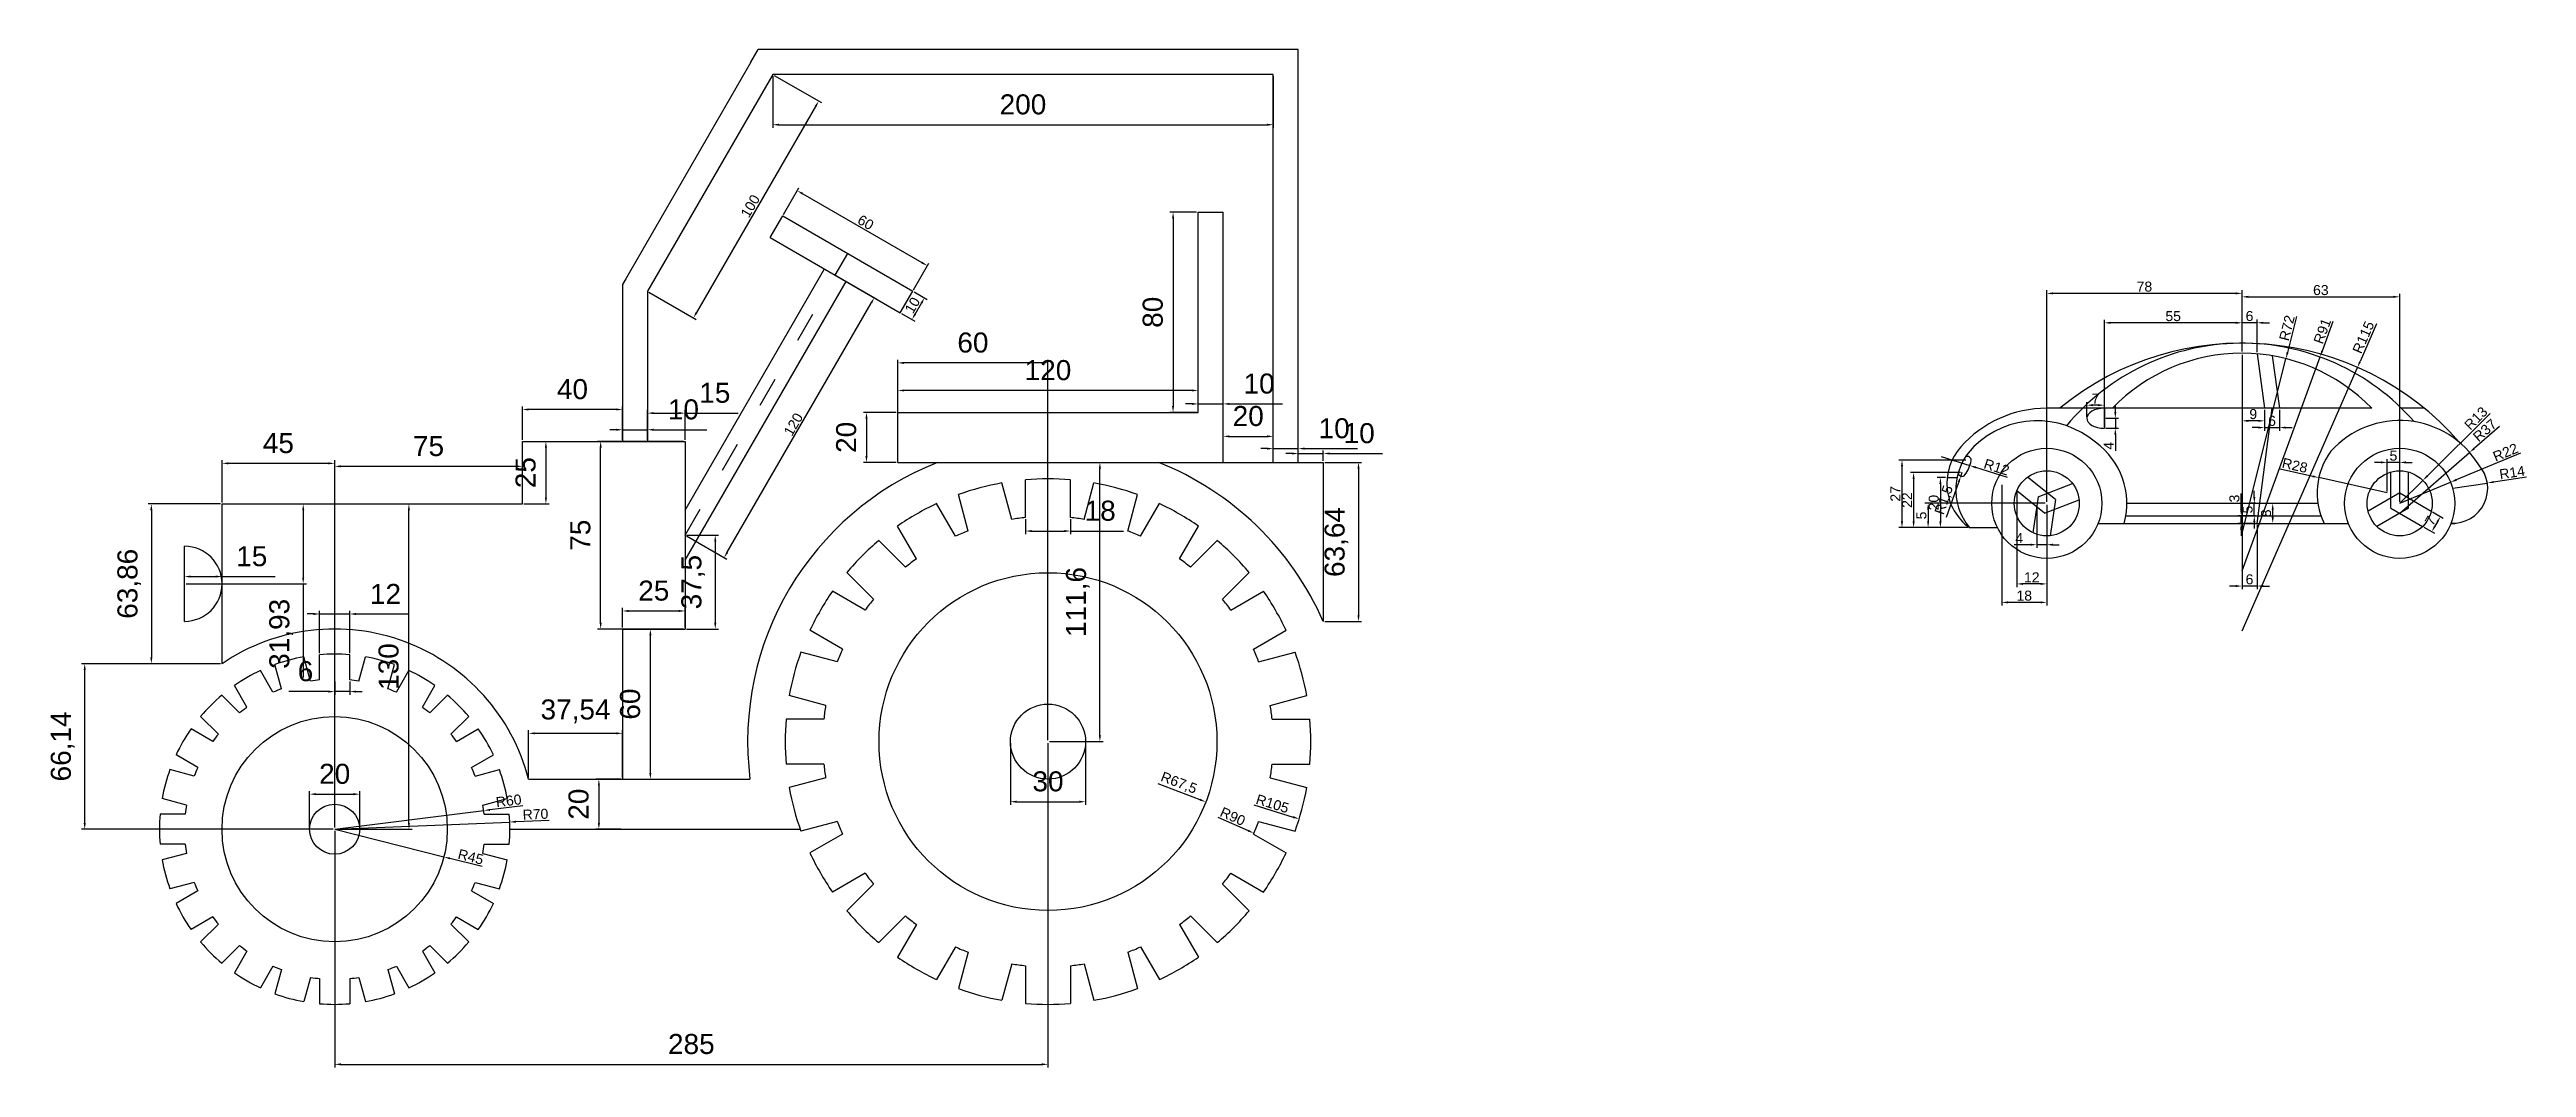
# Model space of a CAD drawing. Header units: millimetres. Extents: x 2075 to 3888, y 1759 to 2336.
# Drawn here: x 2075 to 3065, y 1759 to 2166 of the extents above; entities that cross this region are included whole.
import ezdxf

# ---------------------------------------------------------------- set-up
doc = ezdxf.new("R2010")
doc.units = ezdxf.units.MM
doc.linetypes.add('ACAD_ISO03W100', pattern=[30, 12, -18])
doc.styles.get("Standard").update_dxf_attribs({"font": 'arial.ttf'})
doc.dimstyles.new('ISO-25', dxfattribs={"dimtxt": 4, "dimasz": 2.5, "dimexe": 1.25, "dimexo": 0.625, "dimtad": 1, "dimtxsty": 'Standard', "dimcen": 2.5, "dimadec": 0, "dimazin": 0, "dimtfac": 1, "dimtmove": 0, "dimatfit": 3, "dimfxl": 1, "dimarcsym": 0})

msp = doc.modelspace()

# ---------------------------------------------------------------- blocks, each defined once
blk = doc.blocks.new('*U1')
for p, q in [((-6, -5.15), (-6, 4.89)), ((6, -5.15), (6, 4.89))]:
    blk.add_line(p, q)
blk.add_arc((0, -64.85), 70, 85.0829, 94.9171)
blk = doc.blocks.new('*U2')
at = {"color": 0, "linetype": 'ByBlock', "lineweight": -2, "transparency": 16777216}
for p, rotation in [((2172.59, 1917.21), 14.99999999999997), ((2206.16, 1917.21), 344.9999999999999), ((2156.95, 1910.74), 29.99999999999999), ((2221.8, 1910.74), 329.9999999999999), ((2143.52, 1900.43), 45.00000000000001), ((2235.23, 1900.43), 314.9999999999999), ((2133.22, 1887), 59.99999999999999), ((2245.54, 1887), 299.9999999999999), ((2126.74, 1871.36), 74.99999999999999), ((2252.02, 1871.36), 284.9999999999999), ((2124.53, 1854.57), 90), ((2254.23, 1854.57), 269.9999999999999), ((2126.74, 1837.79), 105), ((2252.02, 1837.79), 255), ((2133.22, 1822.15), 120), ((2245.54, 1822.15), 240), ((2143.52, 1808.72), 135), ((2235.23, 1808.72), 225), ((2156.95, 1798.41), 150), ((2221.8, 1798.41), 210), ((2172.59, 1791.93), 165), ((2189.38, 1789.73), 180), ((2206.16, 1791.93), 194.9999999999999)]:
    blk.add_blockref('*U1', p, dxfattribs=dict(at, rotation=rotation))
blk.add_blockref('*U1', (2189.38, 1919.42), dxfattribs=at)
blk = doc.blocks.new('*U3')
for p, q in [((-9, -7.73), (-9, 7.34)), ((9, -7.73), (9, 7.34))]:
    blk.add_line(p, q)
blk.add_arc((0, -97.27), 105, 85.0829, 94.9171)
blk = doc.blocks.new('*U4')
at = {"color": 0, "linetype": 'ByBlock', "lineweight": -2, "transparency": 16777216}
for p, rotation in [((2449.2, 1983.53), 14.99999999999997), ((2499.55, 1983.53), 345), ((2425.74, 1973.82), 29.99999999999999), ((2523.02, 1973.82), 329.9999999999999), ((2405.59, 1958.36), 45.00000000000001), ((2543.16, 1958.36), 314.9999999999999), ((2390.14, 1938.21), 59.99999999999999), ((2558.62, 1938.21), 299.9999999999999), ((2380.42, 1914.75), 74.99999999999999), ((2568.34, 1914.75), 285), ((2377.1, 1889.57), 90), ((2571.65, 1889.57), 270), ((2380.42, 1864.4), 105), ((2568.34, 1864.4), 255), ((2390.14, 1840.94), 120), ((2558.62, 1840.94), 240), ((2405.59, 1820.79), 135), ((2543.16, 1820.79), 225), ((2425.74, 1805.33), 150), ((2523.02, 1805.33), 210), ((2449.2, 1795.62), 165.0000000000001), ((2499.55, 1795.62), 194.9999999999999), ((2474.38, 1792.3), 180)]:
    blk.add_blockref('*U3', p, dxfattribs=dict(at, rotation=rotation))
blk.add_blockref('*U3', (2474.38, 1986.85), dxfattribs=at)
blk = doc.blocks.new('*D5')
at = {"color": 0, "lineweight": -2, "transparency": 16777216}
for p, q in [((2144.38, 1985.2), (2144.38, 2002.03)), ((2186.88, 2000.78), (2146.88, 2000.78)), ((2189.38, 1855.2), (2189.38, 2002.03))]:
    blk.add_line(p, q, dxfattribs=at)
at = {"color": 0, "transparency": 16777216}
for points in [[(2146.88, 2001.2), (2146.88, 2000.37), (2144.38, 2000.78)], [(2186.88, 2001.2), (2186.88, 2000.37), (2189.38, 2000.78)]]:
    blk.add_solid(points, dxfattribs=at)
at = {"layer": 'Defpoints', "color": 0, "transparency": 16777216}
for p in [(2144.38, 2000.78), (2144.38, 1984.57), (2189.38, 1854.57)]:
    blk.add_point(p, dxfattribs=at)
at = {"color": 0, "transparency": 16777216, "insert": (2166.88, 2008.85), "char_height": 8, "attachment_point": 5}
blk.add_mtext('45', dxfattribs=at)
blk = doc.blocks.new('*D6')
at = {"color": 0, "lineweight": -2, "transparency": 16777216}
for p, q in [((2189.38, 1855.2), (2189.38, 2000.85)), ((2191.88, 1999.6), (2261.88, 1999.6)), ((2264.38, 1985.2), (2264.38, 2000.85))]:
    blk.add_line(p, q, dxfattribs=at)
at = {"color": 0, "transparency": 16777216}
for points in [[(2191.88, 2000.01), (2191.88, 1999.18), (2189.38, 1999.6)], [(2261.88, 2000.01), (2261.88, 1999.18), (2264.38, 1999.6)]]:
    blk.add_solid(points, dxfattribs=at)
at = {"layer": 'Defpoints', "color": 0, "transparency": 16777216}
for p in [(2264.38, 1999.6), (2264.38, 1984.57), (2189.38, 1854.57)]:
    blk.add_point(p, dxfattribs=at)
at = {"color": 0, "transparency": 16777216, "insert": (2226.88, 2007.66), "char_height": 8, "attachment_point": 5}
blk.add_mtext('75', dxfattribs=at)
blk = doc.blocks.new('*D7')
at = {"color": 0, "lineweight": -2, "transparency": 16777216}
for p, q in [((2265, 2009.57), (2275.03, 2009.57)), ((2273.78, 2007.07), (2273.78, 1987.07)), ((2265, 1984.57), (2275.03, 1984.57))]:
    blk.add_line(p, q, dxfattribs=at)
at = {"color": 0, "transparency": 16777216}
for points in [[(2273.36, 2007.07), (2274.19, 2007.07), (2273.78, 2009.57)], [(2273.36, 1987.07), (2274.19, 1987.07), (2273.78, 1984.57)]]:
    blk.add_solid(points, dxfattribs=at)
at = {"layer": 'Defpoints', "color": 0, "transparency": 16777216}
for p in [(2264.38, 2009.57), (2264.38, 1984.57), (2273.78, 1984.57)]:
    blk.add_point(p, dxfattribs=at)
at = {"color": 0, "transparency": 16777216, "insert": (2265.69, 1997.07), "char_height": 8, "attachment_point": 5, "rotation": 90}
blk.add_mtext('25', dxfattribs=at)
blk = doc.blocks.new('*D8')
at = {"color": 0, "lineweight": -2, "transparency": 16777216}
for p, q in [((2264.38, 2010.2), (2264.38, 2023.56)), ((2301.88, 2022.31), (2266.88, 2022.31)), ((2304.38, 2010.2), (2304.38, 2023.56))]:
    blk.add_line(p, q, dxfattribs=at)
at = {"color": 0, "transparency": 16777216}
for points in [[(2266.88, 2022.73), (2266.88, 2021.9), (2264.38, 2022.31)], [(2301.88, 2022.73), (2301.88, 2021.9), (2304.38, 2022.31)]]:
    blk.add_solid(points, dxfattribs=at)
at = {"layer": 'Defpoints', "color": 0, "transparency": 16777216}
for p in [(2264.38, 2022.31), (2264.38, 2009.57), (2304.38, 2009.57)]:
    blk.add_point(p, dxfattribs=at)
at = {"color": 0, "transparency": 16777216, "insert": (2284.38, 2030.4), "char_height": 8, "attachment_point": 5}
blk.add_mtext('40', dxfattribs=at)
blk = doc.blocks.new('*D9')
at = {"color": 0, "lineweight": -2, "transparency": 16777216}
for p, q in [((2314.38, 2010.2), (2314.38, 2022.11)), ((2316.88, 2020.86), (2326.88, 2020.86)), ((2329.38, 2010.2), (2329.38, 2022.11)), ((2329.38, 2020.86), (2350.65, 2020.86))]:
    blk.add_line(p, q, dxfattribs=at)
at = {"color": 0, "transparency": 16777216}
for points in [[(2316.88, 2021.28), (2316.88, 2020.44), (2314.38, 2020.86)], [(2326.88, 2021.28), (2326.88, 2020.44), (2329.38, 2020.86)]]:
    blk.add_solid(points, dxfattribs=at)
at = {"layer": 'Defpoints', "color": 0, "transparency": 16777216}
for p in [(2329.38, 2020.86), (2314.38, 2009.57), (2329.38, 2009.57)]:
    blk.add_point(p, dxfattribs=at)
at = {"color": 0, "transparency": 16777216, "insert": (2341.26, 2028.95), "char_height": 8, "attachment_point": 5}
blk.add_mtext('15', dxfattribs=at)
blk = doc.blocks.new('*D10')
at = {"color": 0, "lineweight": -2, "transparency": 16777216}
for p, q in [((2301.88, 2014.22), (2299.38, 2014.22)), ((2304.38, 2010.2), (2304.38, 2015.47)), ((2304.38, 2014.22), (2314.38, 2014.22)), ((2314.38, 2010.2), (2314.38, 2015.47)), ((2316.88, 2014.22), (2338.06, 2014.22))]:
    blk.add_line(p, q, dxfattribs=at)
at = {"color": 0, "transparency": 16777216}
for points in [[(2301.88, 2014.64), (2301.88, 2013.81), (2304.38, 2014.22)], [(2316.88, 2014.64), (2316.88, 2013.81), (2314.38, 2014.22)]]:
    blk.add_solid(points, dxfattribs=at)
at = {"layer": 'Defpoints', "color": 0, "transparency": 16777216}
for p in [(2304.38, 2009.57), (2314.38, 2014.22), (2314.38, 2009.57)]:
    blk.add_point(p, dxfattribs=at)
at = {"color": 0, "transparency": 16777216, "insert": (2328.72, 2022.31), "char_height": 8, "attachment_point": 5}
blk.add_mtext('10', dxfattribs=at)
blk = doc.blocks.new('*D11')
at = {"color": 0, "lineweight": -2, "transparency": 16777216}
for p, q in [((2145, 1984.57), (2178.06, 1984.57)), ((2176.81, 1982.07), (2176.81, 1955.15)), ((2130, 1952.65), (2178.06, 1952.65)), ((2176.81, 1952.65), (2176.81, 1915.16))]:
    blk.add_line(p, q, dxfattribs=at)
at = {"color": 0, "transparency": 16777216}
for points in [[(2176.39, 1982.07), (2177.23, 1982.07), (2176.81, 1984.57)], [(2176.39, 1955.15), (2177.23, 1955.15), (2176.81, 1952.65)]]:
    blk.add_solid(points, dxfattribs=at)
at = {"layer": 'Defpoints', "color": 0, "transparency": 16777216}
for p in [(2144.38, 1984.57), (2129.38, 1952.65), (2176.81, 1952.65)]:
    blk.add_point(p, dxfattribs=at)
at = {"color": 0, "transparency": 16777216, "insert": (2168, 1932.65), "char_height": 8, "attachment_point": 5, "rotation": 90}
blk.add_mtext('31,93', dxfattribs=at)
blk = doc.blocks.new('*D12')
at = {"color": 0, "lineweight": -2, "transparency": 16777216}
for p, q in [((2129.38, 1953.27), (2129.38, 1956.79)), ((2131.88, 1955.54), (2141.88, 1955.54)), ((2144.38, 1953.27), (2144.38, 1956.79)), ((2144.38, 1955.54), (2165.64, 1955.54))]:
    blk.add_line(p, q, dxfattribs=at)
at = {"color": 0, "transparency": 16777216}
for points in [[(2131.88, 1955.96), (2131.88, 1955.13), (2129.38, 1955.54)], [(2141.88, 1955.96), (2141.88, 1955.13), (2144.38, 1955.54)]]:
    blk.add_solid(points, dxfattribs=at)
at = {"layer": 'Defpoints', "color": 0, "transparency": 16777216}
for p in [(2129.38, 1952.65), (2144.38, 1955.54), (2144.38, 1952.65)]:
    blk.add_point(p, dxfattribs=at)
at = {"color": 0, "transparency": 16777216, "insert": (2156.26, 1963.63), "char_height": 8, "attachment_point": 5}
blk.add_mtext('15', dxfattribs=at)
blk = doc.blocks.new('*D13')
at = {"color": 0, "lineweight": -2, "transparency": 16777216}
for p, q in [((2143.75, 1984.57), (2114.88, 1984.57)), ((2116.13, 1982.07), (2116.13, 1923.22)), ((2143.75, 1920.72), (2114.88, 1920.72))]:
    blk.add_line(p, q, dxfattribs=at)
at = {"color": 0, "transparency": 16777216}
for points in [[(2115.71, 1982.07), (2116.55, 1982.07), (2116.13, 1984.57)], [(2115.71, 1923.22), (2116.55, 1923.22), (2116.13, 1920.72)]]:
    blk.add_solid(points, dxfattribs=at)
at = {"layer": 'Defpoints', "color": 0, "transparency": 16777216}
for p in [(2144.38, 1984.57), (2116.13, 1920.72), (2144.38, 1920.72)]:
    blk.add_point(p, dxfattribs=at)
at = {"color": 0, "transparency": 16777216, "insert": (2107.32, 1952.65), "char_height": 8, "attachment_point": 5, "rotation": 90}
blk.add_mtext('63,86', dxfattribs=at)
blk = doc.blocks.new('*D14')
at = {"color": 0, "lineweight": -2, "transparency": 16777216}
for p, q in [((2143.75, 1920.72), (2088.26, 1920.72)), ((2089.51, 1857.07), (2089.51, 1918.22)), ((2188.75, 1854.57), (2088.26, 1854.57))]:
    blk.add_line(p, q, dxfattribs=at)
at = {"color": 0, "transparency": 16777216}
for points in [[(2089.1, 1918.22), (2089.93, 1918.22), (2089.51, 1920.72)], [(2089.1, 1857.07), (2089.93, 1857.07), (2089.51, 1854.57)]]:
    blk.add_solid(points, dxfattribs=at)
at = {"layer": 'Defpoints', "color": 0, "transparency": 16777216}
for p in [(2089.51, 1920.72), (2144.38, 1920.72), (2189.38, 1854.57)]:
    blk.add_point(p, dxfattribs=at)
at = {"color": 0, "transparency": 16777216, "insert": (2080.71, 1887.65), "char_height": 8, "attachment_point": 5, "rotation": 90}
blk.add_mtext('66,14', dxfattribs=at)
blk = doc.blocks.new('*D15')
at = {"color": 0, "lineweight": -2, "transparency": 16777216}
for p, q in [((2180.88, 1940.59), (2178.38, 1940.59)), ((2183.38, 1924.94), (2183.38, 1941.84)), ((2183.38, 1940.59), (2195.38, 1940.59)), ((2195.38, 1924.94), (2195.38, 1941.84)), ((2197.88, 1940.59), (2219, 1940.59))]:
    blk.add_line(p, q, dxfattribs=at)
at = {"color": 0, "transparency": 16777216}
for points in [[(2180.88, 1941), (2180.88, 1940.17), (2183.38, 1940.59)], [(2197.88, 1941), (2197.88, 1940.17), (2195.38, 1940.59)]]:
    blk.add_solid(points, dxfattribs=at)
at = {"layer": 'Defpoints', "color": 0, "transparency": 16777216}
for p in [(2195.38, 1940.59), (2183.38, 1924.32), (2195.38, 1924.32)]:
    blk.add_point(p, dxfattribs=at)
at = {"color": 0, "transparency": 16777216, "insert": (2209.69, 1948.6), "char_height": 8, "attachment_point": 5}
blk.add_mtext('12', dxfattribs=at)
blk = doc.blocks.new('*D16')
at = {"color": 0, "lineweight": -2, "transparency": 16777216}
for p, q in [((2189.38, 1913.65), (2189.38, 1908.32)), ((2195.38, 1913.65), (2195.38, 1908.32)), ((2186.88, 1909.57), (2171.1, 1909.57)), ((2195.38, 1909.57), (2189.38, 1909.57)), ((2197.88, 1909.57), (2200.38, 1909.57))]:
    blk.add_line(p, q, dxfattribs=at)
at = {"color": 0, "transparency": 16777216}
for points in [[(2186.88, 1909.99), (2186.88, 1909.16), (2189.38, 1909.57)], [(2197.88, 1909.99), (2197.88, 1909.16), (2195.38, 1909.57)]]:
    blk.add_solid(points, dxfattribs=at)
at = {"layer": 'Defpoints', "color": 0, "transparency": 16777216}
for p in [(2189.38, 1914.27), (2195.38, 1914.27), (2189.38, 1909.57)]:
    blk.add_point(p, dxfattribs=at)
at = {"color": 0, "transparency": 16777216, "insert": (2177.74, 1917.66), "char_height": 8, "attachment_point": 5}
blk.add_mtext('6', dxfattribs=at)
blk = doc.blocks.new('*D17')
at = {"color": 0, "lineweight": -2, "transparency": 16777216}
for p, q in [((2179.38, 1855.2), (2179.38, 1869.83)), ((2181.88, 1868.58), (2196.88, 1868.58)), ((2199.38, 1855.2), (2199.38, 1869.83))]:
    blk.add_line(p, q, dxfattribs=at)
at = {"color": 0, "transparency": 16777216}
for points in [[(2181.88, 1869), (2181.88, 1868.16), (2179.38, 1868.58)], [(2196.88, 1869), (2196.88, 1868.16), (2199.38, 1868.58)]]:
    blk.add_solid(points, dxfattribs=at)
at = {"layer": 'Defpoints', "color": 0, "transparency": 16777216}
for p in [(2199.38, 1868.58), (2179.38, 1854.57), (2199.38, 1854.57)]:
    blk.add_point(p, dxfattribs=at)
at = {"color": 0, "transparency": 16777216, "insert": (2189.38, 1876.66), "char_height": 8, "attachment_point": 5}
blk.add_mtext('20', dxfattribs=at)
blk = doc.blocks.new('*D18')
at = {"color": 0, "lineweight": -2, "transparency": 16777216}
for p, q in [((2190, 1984.57), (2220.29, 1984.57)), ((2219.04, 1857.07), (2219.04, 1982.07)), ((2190, 1854.57), (2220.29, 1854.57))]:
    blk.add_line(p, q, dxfattribs=at)
at = {"color": 0, "transparency": 16777216}
for points in [[(2218.62, 1982.07), (2219.45, 1982.07), (2219.04, 1984.57)], [(2218.62, 1857.07), (2219.45, 1857.07), (2219.04, 1854.57)]]:
    blk.add_solid(points, dxfattribs=at)
at = {"layer": 'Defpoints', "color": 0, "transparency": 16777216}
for p in [(2189.38, 1984.57), (2219.04, 1984.57), (2189.38, 1854.57)]:
    blk.add_point(p, dxfattribs=at)
at = {"color": 0, "transparency": 16777216, "insert": (2210.95, 1919.57), "char_height": 8, "attachment_point": 5, "rotation": 90}
blk.add_mtext('130', dxfattribs=at)
blk = doc.blocks.new('*D19')
at = {"color": 0, "lineweight": -2, "transparency": 16777216}
for p, q in [((2266.84, 1875.2), (2266.84, 1894.14)), ((2269.34, 1892.89), (2301.88, 1892.89)), ((2304.38, 1875.2), (2304.38, 1894.14))]:
    blk.add_line(p, q, dxfattribs=at)
at = {"color": 0, "transparency": 16777216}
for points in [[(2269.34, 1893.3), (2269.34, 1892.47), (2266.84, 1892.89)], [(2301.88, 1893.3), (2301.88, 1892.47), (2304.38, 1892.89)]]:
    blk.add_solid(points, dxfattribs=at)
at = {"layer": 'Defpoints', "color": 0, "transparency": 16777216}
for p in [(2304.38, 1892.89), (2266.84, 1874.57), (2304.38, 1874.57)]:
    blk.add_point(p, dxfattribs=at)
at = {"color": 0, "transparency": 16777216, "insert": (2285.61, 1901.69), "char_height": 8, "attachment_point": 5}
blk.add_mtext('37,54', dxfattribs=at)
blk = doc.blocks.new('*D20')
at = {"color": 0, "lineweight": -2, "transparency": 16777216}
for p, q in [((2305, 1934.57), (2316.76, 1934.57)), ((2315.51, 1877.07), (2315.51, 1932.07)), ((2305, 1874.57), (2316.76, 1874.57))]:
    blk.add_line(p, q, dxfattribs=at)
at = {"color": 0, "transparency": 16777216}
for points in [[(2315.1, 1932.07), (2315.93, 1932.07), (2315.51, 1934.57)], [(2315.1, 1877.07), (2315.93, 1877.07), (2315.51, 1874.57)]]:
    blk.add_solid(points, dxfattribs=at)
at = {"layer": 'Defpoints', "color": 0, "transparency": 16777216}
for p in [(2304.38, 1934.57), (2315.51, 1934.57), (2304.38, 1874.57)]:
    blk.add_point(p, dxfattribs=at)
at = {"color": 0, "transparency": 16777216, "insert": (2307.43, 1904.57), "char_height": 8, "attachment_point": 5, "rotation": 90}
blk.add_mtext('60', dxfattribs=at)
blk = doc.blocks.new('*D21')
at = {"color": 0, "lineweight": -2, "transparency": 16777216}
for p, q in [((2304.38, 1935.2), (2304.38, 1943.04)), ((2306.88, 1941.79), (2326.88, 1941.79)), ((2329.38, 1935.2), (2329.38, 1943.04))]:
    blk.add_line(p, q, dxfattribs=at)
at = {"color": 0, "transparency": 16777216}
for points in [[(2306.88, 1942.21), (2306.88, 1941.38), (2304.38, 1941.79)], [(2326.88, 1942.21), (2326.88, 1941.38), (2329.38, 1941.79)]]:
    blk.add_solid(points, dxfattribs=at)
at = {"layer": 'Defpoints', "color": 0, "transparency": 16777216}
for p in [(2329.38, 1941.79), (2304.38, 1934.57), (2329.38, 1934.57)]:
    blk.add_point(p, dxfattribs=at)
at = {"color": 0, "transparency": 16777216, "insert": (2316.88, 1949.88), "char_height": 8, "attachment_point": 5}
blk.add_mtext('25', dxfattribs=at)
blk = doc.blocks.new('*D22')
at = {"color": 0, "lineweight": -2, "transparency": 16777216}
for p, q in [((2328.75, 2009.57), (2294.4, 2009.57)), ((2295.65, 1937.07), (2295.65, 2007.07)), ((2328.75, 1934.57), (2294.4, 1934.57))]:
    blk.add_line(p, q, dxfattribs=at)
at = {"color": 0, "transparency": 16777216}
for points in [[(2295.23, 2007.07), (2296.07, 2007.07), (2295.65, 2009.57)], [(2295.23, 1937.07), (2296.07, 1937.07), (2295.65, 1934.57)]]:
    blk.add_solid(points, dxfattribs=at)
at = {"layer": 'Defpoints', "color": 0, "transparency": 16777216}
for p in [(2295.65, 2009.57), (2329.38, 2009.57), (2329.38, 1934.57)]:
    blk.add_point(p, dxfattribs=at)
at = {"color": 0, "transparency": 16777216, "insert": (2287.58, 1972.07), "char_height": 8, "attachment_point": 5, "rotation": 90}
blk.add_mtext('75', dxfattribs=at)
blk = doc.blocks.new('*D23')
at = {"color": 0, "lineweight": -2, "transparency": 16777216}
for p, q in [((2303.75, 1874.57), (2293.69, 1874.57)), ((2294.94, 1872.07), (2294.94, 1857.07)), ((2303.75, 1854.57), (2293.69, 1854.57))]:
    blk.add_line(p, q, dxfattribs=at)
at = {"color": 0, "transparency": 16777216}
for points in [[(2294.53, 1872.07), (2295.36, 1872.07), (2294.94, 1874.57)], [(2294.53, 1857.07), (2295.36, 1857.07), (2294.94, 1854.57)]]:
    blk.add_solid(points, dxfattribs=at)
at = {"layer": 'Defpoints', "color": 0, "transparency": 16777216}
for p in [(2304.38, 1874.57), (2294.94, 1854.57), (2304.38, 1854.57)]:
    blk.add_point(p, dxfattribs=at)
at = {"color": 0, "transparency": 16777216, "insert": (2286.86, 1864.57), "char_height": 8, "attachment_point": 5, "rotation": 90}
blk.add_mtext('20', dxfattribs=at)
blk = doc.blocks.new('*D24')
at = {"color": 0, "lineweight": -2, "transparency": 16777216}
for p, q in [((2330, 1972.07), (2342.69, 1972.07)), ((2341.44, 1969.57), (2341.44, 1937.07)), ((2330, 1934.57), (2342.69, 1934.57))]:
    blk.add_line(p, q, dxfattribs=at)
at = {"color": 0, "transparency": 16777216}
for points in [[(2341.02, 1969.57), (2341.86, 1969.57), (2341.44, 1972.07)], [(2341.02, 1937.07), (2341.86, 1937.07), (2341.44, 1934.57)]]:
    blk.add_solid(points, dxfattribs=at)
at = {"layer": 'Defpoints', "color": 0, "transparency": 16777216}
for p in [(2329.38, 1972.07), (2329.38, 1934.57), (2341.44, 1934.57)]:
    blk.add_point(p, dxfattribs=at)
at = {"color": 0, "transparency": 16777216, "insert": (2332.63, 1953.32), "char_height": 8, "attachment_point": 5, "rotation": 90}
blk.add_mtext('37,5', dxfattribs=at)
blk = doc.blocks.new('*D25')
at = {"color": 0, "lineweight": -2, "transparency": 16777216}
for p, q in [((2364.38, 2155.55), (2364.38, 2134.87)), ((2564.38, 2155.55), (2564.38, 2134.87)), ((2366.88, 2136.12), (2561.88, 2136.12))]:
    blk.add_line(p, q, dxfattribs=at)
at = {"color": 0, "transparency": 16777216}
for points in [[(2366.88, 2136.53), (2366.88, 2135.7), (2364.38, 2136.12)], [(2561.88, 2136.53), (2561.88, 2135.7), (2564.38, 2136.12)]]:
    blk.add_solid(points, dxfattribs=at)
at = {"layer": 'Defpoints', "color": 0, "transparency": 16777216}
for p in [(2364.38, 2156.17), (2564.38, 2156.17), (2564.38, 2136.12)]:
    blk.add_point(p, dxfattribs=at)
at = {"color": 0, "transparency": 16777216, "insert": (2464.38, 2144.2), "char_height": 8, "attachment_point": 5}
blk.add_mtext('200', dxfattribs=at)
blk = doc.blocks.new('*D26')
at = {"color": 0, "lineweight": -2, "transparency": 16777216}
for p, q in [((2364.92, 2155.86), (2383.84, 2144.94)), ((2381.51, 2143.4), (2334.01, 2061.13)), ((2314.92, 2069.26), (2333.84, 2058.34))]:
    blk.add_line(p, q, dxfattribs=at)
at = {"color": 0, "transparency": 16777216}
for points in [[(2381.15, 2143.61), (2381.87, 2143.19), (2382.76, 2145.56)], [(2333.65, 2061.34), (2334.37, 2060.92), (2332.76, 2058.96)]]:
    blk.add_solid(points, dxfattribs=at)
at = {"layer": 'Defpoints', "color": 0, "transparency": 16777216}
for p in [(2364.38, 2156.17), (2314.38, 2069.57), (2332.76, 2058.96)]:
    blk.add_point(p, dxfattribs=at)
at = {"color": 0, "transparency": 16777216, "insert": (2355.45, 2103.6), "char_height": 4, "attachment_point": 5, "rotation": 60}
blk.add_mtext('100', dxfattribs=at)
blk = doc.blocks.new('*D27')
at = {"color": 0, "lineweight": -2, "transparency": 16777216}
for p, q in [((2389.92, 2075.69), (2406.06, 2066.37)), ((2346.23, 1965.23), (2403.73, 2064.83)), ((2329.92, 1971.76), (2346.06, 1962.44))]:
    blk.add_line(p, q, dxfattribs=at)
at = {"color": 0, "transparency": 16777216}
for points in [[(2403.37, 2065.03), (2404.09, 2064.62), (2404.98, 2066.99)], [(2345.87, 1965.44), (2346.59, 1965.03), (2344.98, 1963.07)]]:
    blk.add_solid(points, dxfattribs=at)
at = {"layer": 'Defpoints', "color": 0, "transparency": 16777216}
for p in [(2389.38, 2076), (2404.98, 2066.99), (2329.38, 1972.07)]:
    blk.add_point(p, dxfattribs=at)
at = {"color": 0, "transparency": 16777216, "insert": (2372.67, 2016.36), "char_height": 4, "attachment_point": 5, "rotation": 60}
blk.add_mtext('120', dxfattribs=at)
blk = doc.blocks.new('*D28')
at = {"color": 0, "lineweight": -2, "transparency": 16777216}
for p, q in [((2420.9, 2069.35), (2426.13, 2066.33)), ((2415.9, 2060.69), (2421.13, 2057.67)), ((2421.29, 2060.46), (2423.79, 2064.79))]:
    blk.add_line(p, q, dxfattribs=at)
at = {"color": 0, "transparency": 16777216}
for points in [[(2420.93, 2060.67), (2421.66, 2060.25), (2420.04, 2058.29)], [(2423.43, 2065), (2424.16, 2064.58), (2425.04, 2066.95)]]:
    blk.add_solid(points, dxfattribs=at)
at = {"layer": 'Defpoints', "color": 0, "transparency": 16777216}
for p in [(2420.36, 2069.66), (2415.36, 2061), (2425.04, 2066.95)]:
    blk.add_point(p, dxfattribs=at)
at = {"color": 0, "transparency": 16777216, "insert": (2420.23, 2063.96), "char_height": 4, "attachment_point": 5, "rotation": 60}
blk.add_mtext('10', dxfattribs=at)
blk = doc.blocks.new('*D29')
at = {"color": 0, "lineweight": -2, "transparency": 16777216}
for p, q in [((2368.71, 2100.2), (2374.85, 2110.84)), ((2376.39, 2108.51), (2424.03, 2081.01)), ((2420.67, 2070.2), (2426.82, 2080.84))]:
    blk.add_line(p, q, dxfattribs=at)
at = {"color": 0, "transparency": 16777216}
for points in [[(2376.6, 2108.87), (2376.19, 2108.15), (2374.23, 2109.76)], [(2424.23, 2081.37), (2423.82, 2080.65), (2426.19, 2079.76)]]:
    blk.add_solid(points, dxfattribs=at)
at = {"layer": 'Defpoints', "color": 0, "transparency": 16777216}
for p in [(2368.4, 2099.66), (2426.19, 2079.76), (2420.36, 2069.66)]:
    blk.add_point(p, dxfattribs=at)
at = {"color": 0, "transparency": 16777216, "insert": (2401.54, 2097.07), "char_height": 4, "attachment_point": 5, "rotation": 330}
blk.add_mtext('60', dxfattribs=at)
blk = doc.blocks.new('*D30')
at = {"color": 0, "lineweight": -2, "transparency": 16777216}
for p, q in [((2413.75, 2021.17), (2400.61, 2021.17)), ((2401.86, 2018.67), (2401.86, 2003.67)), ((2413.75, 2001.17), (2400.61, 2001.17))]:
    blk.add_line(p, q, dxfattribs=at)
at = {"color": 0, "transparency": 16777216}
for points in [[(2401.44, 2018.67), (2402.28, 2018.67), (2401.86, 2021.17)], [(2401.44, 2003.67), (2402.28, 2003.67), (2401.86, 2001.17)]]:
    blk.add_solid(points, dxfattribs=at)
at = {"layer": 'Defpoints', "color": 0, "transparency": 16777216}
for p in [(2414.38, 2021.17), (2401.86, 2001.17), (2414.38, 2001.17)]:
    blk.add_point(p, dxfattribs=at)
at = {"color": 0, "transparency": 16777216, "insert": (2393.78, 2011.17), "char_height": 8, "attachment_point": 5, "rotation": 90}
blk.add_mtext('20', dxfattribs=at)
blk = doc.blocks.new('*D31')
at = {"color": 0, "lineweight": -2, "transparency": 16777216}
for p, q in [((2414.38, 2021.8), (2414.38, 2031.16)), ((2531.88, 2029.91), (2416.88, 2029.91)), ((2534.38, 2021.8), (2534.38, 2031.16))]:
    blk.add_line(p, q, dxfattribs=at)
at = {"color": 0, "transparency": 16777216}
for points in [[(2416.88, 2030.33), (2416.88, 2029.5), (2414.38, 2029.91)], [(2531.88, 2030.33), (2531.88, 2029.5), (2534.38, 2029.91)]]:
    blk.add_solid(points, dxfattribs=at)
at = {"layer": 'Defpoints', "color": 0, "transparency": 16777216}
for p in [(2414.38, 2029.91), (2414.38, 2021.17), (2534.38, 2021.17)]:
    blk.add_point(p, dxfattribs=at)
at = {"color": 0, "transparency": 16777216, "insert": (2474.38, 2038), "char_height": 8, "attachment_point": 5}
blk.add_mtext('120', dxfattribs=at)
blk = doc.blocks.new('*D32')
at = {"color": 0, "lineweight": -2, "transparency": 16777216}
for p, q in [((2414.38, 2001.8), (2414.38, 2042.19)), ((2471.88, 2040.94), (2416.88, 2040.94)), ((2474.38, 1890.2), (2474.38, 2042.19))]:
    blk.add_line(p, q, dxfattribs=at)
at = {"color": 0, "transparency": 16777216}
for points in [[(2416.88, 2041.35), (2416.88, 2040.52), (2414.38, 2040.94)], [(2471.88, 2041.35), (2471.88, 2040.52), (2474.38, 2040.94)]]:
    blk.add_solid(points, dxfattribs=at)
at = {"layer": 'Defpoints', "color": 0, "transparency": 16777216}
for p in [(2414.38, 2040.94), (2414.38, 2001.17), (2474.38, 1889.57)]:
    blk.add_point(p, dxfattribs=at)
at = {"color": 0, "transparency": 16777216, "insert": (2444.38, 2049.02), "char_height": 8, "attachment_point": 5}
blk.add_mtext('60', dxfattribs=at)
blk = doc.blocks.new('*D33')
at = {"color": 0, "lineweight": -2, "transparency": 16777216}
for p, q in [((2465.38, 1978.5), (2465.38, 1972.48)), ((2467.88, 1973.73), (2480.88, 1973.73)), ((2483.38, 1978.5), (2483.38, 1972.48)), ((2483.38, 1973.73), (2504.6, 1973.73))]:
    blk.add_line(p, q, dxfattribs=at)
at = {"color": 0, "transparency": 16777216}
for points in [[(2467.88, 1974.15), (2467.88, 1973.32), (2465.38, 1973.73)], [(2480.88, 1974.15), (2480.88, 1973.32), (2483.38, 1973.73)]]:
    blk.add_solid(points, dxfattribs=at)
at = {"layer": 'Defpoints', "color": 0, "transparency": 16777216}
for p in [(2465.38, 1979.12), (2483.38, 1979.12), (2483.38, 1973.73)]:
    blk.add_point(p, dxfattribs=at)
at = {"color": 0, "transparency": 16777216, "insert": (2495.24, 1981.82), "char_height": 8, "attachment_point": 5}
blk.add_mtext('18', dxfattribs=at)
blk = doc.blocks.new('*D34')
at = {"color": 0, "lineweight": -2, "transparency": 16777216}
for p, q in [((2475, 2001.17), (2496.36, 2001.17)), ((2495.11, 1892.07), (2495.11, 1998.67)), ((2475, 1889.57), (2496.36, 1889.57))]:
    blk.add_line(p, q, dxfattribs=at)
at = {"color": 0, "transparency": 16777216}
for points in [[(2494.7, 1998.67), (2495.53, 1998.67), (2495.11, 2001.17)], [(2494.7, 1892.07), (2495.53, 1892.07), (2495.11, 1889.57)]]:
    blk.add_solid(points, dxfattribs=at)
at = {"layer": 'Defpoints', "color": 0, "transparency": 16777216}
for p in [(2474.38, 2001.17), (2495.11, 2001.17), (2474.38, 1889.57)]:
    blk.add_point(p, dxfattribs=at)
at = {"color": 0, "transparency": 16777216, "insert": (2486.31, 1945.37), "char_height": 8, "attachment_point": 5, "rotation": 90}
blk.add_mtext('111,6', dxfattribs=at)
blk = doc.blocks.new('*D35')
at = {"color": 0, "lineweight": -2, "transparency": 16777216}
for p, q in [((2531.88, 2024.54), (2529.38, 2024.54)), ((2534.38, 2021.8), (2534.38, 2025.79)), ((2534.38, 2024.54), (2544.38, 2024.54)), ((2544.38, 2021.8), (2544.38, 2025.79)), ((2546.88, 2024.54), (2568.06, 2024.54))]:
    blk.add_line(p, q, dxfattribs=at)
at = {"color": 0, "transparency": 16777216}
for points in [[(2531.88, 2024.95), (2531.88, 2024.12), (2534.38, 2024.54)], [(2546.88, 2024.95), (2546.88, 2024.12), (2544.38, 2024.54)]]:
    blk.add_solid(points, dxfattribs=at)
at = {"layer": 'Defpoints', "color": 0, "transparency": 16777216}
for p in [(2534.38, 2021.17), (2544.38, 2024.54), (2544.38, 2021.17)]:
    blk.add_point(p, dxfattribs=at)
at = {"color": 0, "transparency": 16777216, "insert": (2558.72, 2032.62), "char_height": 8, "attachment_point": 5}
blk.add_mtext('10', dxfattribs=at)
blk = doc.blocks.new('*D36')
at = {"color": 0, "lineweight": -2, "transparency": 16777216}
for p, q in [((2544.38, 2001.8), (2544.38, 2012.82)), ((2546.88, 2011.57), (2561.88, 2011.57)), ((2564.38, 2001.8), (2564.38, 2012.82))]:
    blk.add_line(p, q, dxfattribs=at)
at = {"color": 0, "transparency": 16777216}
for points in [[(2546.88, 2011.98), (2546.88, 2011.15), (2544.38, 2011.57)], [(2561.88, 2011.98), (2561.88, 2011.15), (2564.38, 2011.57)]]:
    blk.add_solid(points, dxfattribs=at)
at = {"layer": 'Defpoints', "color": 0, "transparency": 16777216}
for p in [(2564.38, 2011.57), (2544.38, 2001.17), (2564.38, 2001.17)]:
    blk.add_point(p, dxfattribs=at)
at = {"color": 0, "transparency": 16777216, "insert": (2554.38, 2019.65), "char_height": 8, "attachment_point": 5}
blk.add_mtext('20', dxfattribs=at)
blk = doc.blocks.new('*D37')
at = {"color": 0, "lineweight": -2, "transparency": 16777216}
for p, q in [((2561.88, 2006.67), (2559.38, 2006.67)), ((2564.38, 2001.8), (2564.38, 2007.92)), ((2564.38, 2006.67), (2574.38, 2006.67)), ((2574.38, 2001.8), (2574.38, 2007.92)), ((2576.88, 2006.67), (2598.06, 2006.67))]:
    blk.add_line(p, q, dxfattribs=at)
at = {"color": 0, "transparency": 16777216}
for points in [[(2561.88, 2007.09), (2561.88, 2006.26), (2564.38, 2006.67)], [(2576.88, 2007.09), (2576.88, 2006.26), (2574.38, 2006.67)]]:
    blk.add_solid(points, dxfattribs=at)
at = {"layer": 'Defpoints', "color": 0, "transparency": 16777216}
for p in [(2564.38, 2001.17), (2574.38, 2006.67), (2574.38, 2001.17)]:
    blk.add_point(p, dxfattribs=at)
at = {"color": 0, "transparency": 16777216, "insert": (2588.72, 2014.76), "char_height": 8, "attachment_point": 5}
blk.add_mtext('10', dxfattribs=at)
blk = doc.blocks.new('*D38')
at = {"color": 0, "lineweight": -2, "transparency": 16777216}
for p, q in [((2571.88, 2004.72), (2569.38, 2004.72)), ((2574.38, 2001.8), (2574.38, 2005.97)), ((2574.38, 2004.72), (2584.38, 2004.72)), ((2584.38, 2001.8), (2584.38, 2005.97)), ((2586.88, 2004.72), (2608.06, 2004.72))]:
    blk.add_line(p, q, dxfattribs=at)
at = {"color": 0, "transparency": 16777216}
for points in [[(2571.88, 2005.13), (2571.88, 2004.3), (2574.38, 2004.72)], [(2586.88, 2005.13), (2586.88, 2004.3), (2584.38, 2004.72)]]:
    blk.add_solid(points, dxfattribs=at)
at = {"layer": 'Defpoints', "color": 0, "transparency": 16777216}
for p in [(2574.38, 2001.17), (2584.38, 2004.72), (2584.38, 2001.17)]:
    blk.add_point(p, dxfattribs=at)
at = {"color": 0, "transparency": 16777216, "insert": (2598.72, 2012.8), "char_height": 8, "attachment_point": 5}
blk.add_mtext('10', dxfattribs=at)
blk = doc.blocks.new('*D39')
at = {"color": 0, "lineweight": -2, "transparency": 16777216}
for p, q in [((2533.75, 2101.17), (2523.1, 2101.17)), ((2524.35, 2098.67), (2524.35, 2023.67)), ((2533.75, 2021.17), (2523.1, 2021.17))]:
    blk.add_line(p, q, dxfattribs=at)
at = {"color": 0, "transparency": 16777216}
for points in [[(2523.93, 2098.67), (2524.77, 2098.67), (2524.35, 2101.17)], [(2523.93, 2023.67), (2524.77, 2023.67), (2524.35, 2021.17)]]:
    blk.add_solid(points, dxfattribs=at)
at = {"layer": 'Defpoints', "color": 0, "transparency": 16777216}
for p in [(2534.38, 2101.17), (2524.35, 2021.17), (2534.38, 2021.17)]:
    blk.add_point(p, dxfattribs=at)
at = {"color": 0, "transparency": 16777216, "insert": (2516.27, 2061.17), "char_height": 8, "attachment_point": 5, "rotation": 90}
blk.add_mtext('80', dxfattribs=at)
blk = doc.blocks.new('*D40')
at = {"color": 0, "lineweight": -2, "transparency": 16777216}
for p, q in [((2585, 2001.17), (2599.69, 2001.17)), ((2598.44, 1998.67), (2598.44, 1940.03)), ((2585, 1937.53), (2599.69, 1937.53))]:
    blk.add_line(p, q, dxfattribs=at)
at = {"color": 0, "transparency": 16777216}
for points in [[(2598.03, 1998.67), (2598.86, 1998.67), (2598.44, 2001.17)], [(2598.03, 1940.03), (2598.86, 1940.03), (2598.44, 1937.53)]]:
    blk.add_solid(points, dxfattribs=at)
at = {"layer": 'Defpoints', "color": 0, "transparency": 16777216}
for p in [(2584.38, 2001.17), (2584.38, 1937.53), (2598.44, 1937.53)]:
    blk.add_point(p, dxfattribs=at)
at = {"color": 0, "transparency": 16777216, "insert": (2589.63, 1969.35), "char_height": 8, "attachment_point": 5, "rotation": 90}
blk.add_mtext('63,64', dxfattribs=at)
blk = doc.blocks.new('*D41')
at = {"color": 0, "lineweight": -2, "transparency": 16777216}
for p, q in [((2459.38, 1888.95), (2459.38, 1864.31)), ((2489.38, 1888.95), (2489.38, 1864.31)), ((2461.88, 1865.56), (2486.88, 1865.56))]:
    blk.add_line(p, q, dxfattribs=at)
at = {"color": 0, "transparency": 16777216}
for points in [[(2461.88, 1865.97), (2461.88, 1865.14), (2459.38, 1865.56)], [(2486.88, 1865.97), (2486.88, 1865.14), (2489.38, 1865.56)]]:
    blk.add_solid(points, dxfattribs=at)
at = {"layer": 'Defpoints', "color": 0, "transparency": 16777216}
for p in [(2459.38, 1889.57), (2489.38, 1889.57), (2489.38, 1865.56)]:
    blk.add_point(p, dxfattribs=at)
at = {"color": 0, "transparency": 16777216, "insert": (2474.38, 1873.64), "char_height": 8, "attachment_point": 5}
blk.add_mtext('30', dxfattribs=at)
blk = doc.blocks.new('*D42')
at = {"color": 0, "lineweight": -2, "transparency": 16777216}
blk.add_line((2518.28, 1872.8), (2535.1, 1866.38), dxfattribs=at)
at = {"color": 0, "transparency": 16777216}
blk.add_solid([(2535.25, 1866.76), (2534.95, 1865.99), (2537.43, 1865.48)], dxfattribs=at)
at = {"layer": 'Defpoints', "color": 0, "transparency": 16777216}
for p in [(2474.38, 1889.57), (2537.43, 1865.48)]:
    blk.add_point(p, dxfattribs=at)
at = {"color": 0, "transparency": 16777216, "insert": (2526.6, 1872.86), "char_height": 4, "attachment_point": 5, "rotation": 339.0893}
blk.add_mtext('R67,5', dxfattribs=at)
blk = doc.blocks.new('*D43')
at = {"color": 0, "lineweight": -2, "transparency": 16777216}
blk.add_line((2542.18, 1859.41), (2554.32, 1854.01), dxfattribs=at)
at = {"color": 0, "transparency": 16777216}
blk.add_solid([(2554.49, 1854.39), (2554.16, 1853.63), (2556.61, 1852.99)], dxfattribs=at)
at = {"layer": 'Defpoints', "color": 0, "transparency": 16777216}
for p in [(2474.38, 1889.57), (2556.61, 1852.99)]:
    blk.add_point(p, dxfattribs=at)
at = {"color": 0, "transparency": 16777216, "insert": (2548.19, 1859.66), "char_height": 4, "attachment_point": 5, "rotation": 336.01823}
blk.add_mtext('R90', dxfattribs=at)
blk = doc.blocks.new('*D44')
at = {"color": 0, "lineweight": -2, "transparency": 16777216}
blk.add_line((2556.62, 1864.25), (2572.34, 1859.41), dxfattribs=at)
at = {"color": 0, "transparency": 16777216}
blk.add_solid([(2572.46, 1859.81), (2572.22, 1859.01), (2574.73, 1858.68)], dxfattribs=at)
at = {"layer": 'Defpoints', "color": 0, "transparency": 16777216}
for p in [(2474.38, 1889.57), (2574.73, 1858.68)]:
    blk.add_point(p, dxfattribs=at)
at = {"color": 0, "transparency": 16777216, "insert": (2564.07, 1864.75), "char_height": 4, "attachment_point": 5, "rotation": 342.88539}
blk.add_mtext('R105', dxfattribs=at)
blk = doc.blocks.new('*D45')
at = {"color": 0, "lineweight": -2, "transparency": 16777216}
for p, q in [((2189.38, 1854.57), (2233, 1843.5)), ((2248.35, 1839.61), (2235.42, 1842.89))]:
    blk.add_line(p, q, dxfattribs=at)
at = {"color": 0, "transparency": 16777216}
blk.add_solid([(2235.52, 1843.29), (2235.32, 1842.49), (2233, 1843.5)], dxfattribs=at)
at = {"layer": 'Defpoints', "color": 0, "transparency": 16777216}
for p in [(2189.38, 1854.57), (2233, 1843.5)]:
    blk.add_point(p, dxfattribs=at)
at = {"color": 0, "transparency": 16777216, "insert": (2243.75, 1843.52), "char_height": 4, "attachment_point": 5, "rotation": 345.75863}
blk.add_mtext('R45', dxfattribs=at)
blk = doc.blocks.new('*D46')
at = {"color": 0, "lineweight": -2, "transparency": 16777216}
for p, q in [((2189.38, 1854.57), (2248.92, 1862)), ((2264.59, 1863.96), (2251.4, 1862.31))]:
    blk.add_line(p, q, dxfattribs=at)
at = {"color": 0, "transparency": 16777216}
blk.add_solid([(2251.35, 1862.72), (2251.45, 1861.9), (2248.92, 1862)], dxfattribs=at)
at = {"layer": 'Defpoints', "color": 0, "transparency": 16777216}
for p in [(2248.92, 1862), (2189.38, 1854.57)]:
    blk.add_point(p, dxfattribs=at)
at = {"color": 0, "transparency": 16777216, "insert": (2258.9, 1865.94), "char_height": 4, "attachment_point": 5, "rotation": 7.11062}
blk.add_mtext('R60', dxfattribs=at)
blk = doc.blocks.new('*D47')
at = {"color": 0, "lineweight": -2, "transparency": 16777216}
for p, q in [((2189.38, 1854.57), (2259.32, 1857.45)), ((2275.1, 1858.1), (2261.82, 1857.56))]:
    blk.add_line(p, q, dxfattribs=at)
at = {"color": 0, "transparency": 16777216}
blk.add_solid([(2261.8, 1857.97), (2261.83, 1857.14), (2259.32, 1857.45)], dxfattribs=at)
at = {"layer": 'Defpoints', "color": 0, "transparency": 16777216}
for p in [(2189.38, 1854.57), (2259.32, 1857.45)]:
    blk.add_point(p, dxfattribs=at)
at = {"color": 0, "transparency": 16777216, "insert": (2269.6, 1860.55), "char_height": 4, "attachment_point": 5, "rotation": 2.35641}
blk.add_mtext('R70', dxfattribs=at)
blk = doc.blocks.new('*D48')
at = {"color": 0, "lineweight": -2, "transparency": 16777216}
for p, q in [((2474.38, 1888.95), (2474.38, 1759.35)), ((2189.38, 1853.95), (2189.38, 1759.35)), ((2191.88, 1760.6), (2471.88, 1760.6))]:
    blk.add_line(p, q, dxfattribs=at)
at = {"color": 0, "transparency": 16777216}
for points in [[(2191.88, 1761.01), (2191.88, 1760.18), (2189.38, 1760.6)], [(2471.88, 1761.01), (2471.88, 1760.18), (2474.38, 1760.6)]]:
    blk.add_solid(points, dxfattribs=at)
at = {"layer": 'Defpoints', "color": 0, "transparency": 16777216}
for p in [(2474.38, 1889.57), (2189.38, 1854.57), (2474.38, 1760.6)]:
    blk.add_point(p, dxfattribs=at)
at = {"color": 0, "transparency": 16777216, "insert": (2331.88, 1768.68), "char_height": 8, "attachment_point": 5}
blk.add_mtext('285', dxfattribs=at)
blk = doc.blocks.new('*D49')
at = {"color": 0, "lineweight": -2, "transparency": 16777216}
for p, q in [((2900.83, 2021.31), (2900.83, 2023.81)), ((2897.07, 2018.81), (2902.08, 2018.81)), ((2897.07, 2014.81), (2902.08, 2014.81)), ((2900.83, 2018.81), (2900.83, 2014.81)), ((2900.83, 2012.31), (2900.83, 2005.79))]:
    blk.add_line(p, q, dxfattribs=at)
at = {"color": 0, "transparency": 16777216}
for points in [[(2900.41, 2021.31), (2901.25, 2021.31), (2900.83, 2018.81)], [(2900.41, 2012.31), (2901.25, 2012.31), (2900.83, 2014.81)]]:
    blk.add_solid(points, dxfattribs=at)
at = {"layer": 'Defpoints', "color": 0, "transparency": 16777216}
for p in [(2896.44, 2018.81), (2896.44, 2014.81), (2900.83, 2014.81)]:
    blk.add_point(p, dxfattribs=at)
at = {"color": 0, "transparency": 16777216, "insert": (2898.2, 2007.8), "char_height": 4, "attachment_point": 5, "rotation": 90}
blk.add_mtext('4', dxfattribs=at)
blk = doc.blocks.new('*D50')
at = {"color": 0, "lineweight": -2, "transparency": 16777216}
for p, q in [((2889.44, 2019.43), (2889.44, 2025.29)), ((2893.94, 2024.04), (2891.94, 2024.04)), ((2896.44, 2019.43), (2896.44, 2025.29))]:
    blk.add_line(p, q, dxfattribs=at)
at = {"color": 0, "transparency": 16777216}
for points in [[(2891.94, 2024.46), (2891.94, 2023.62), (2889.44, 2024.04)], [(2893.94, 2024.46), (2893.94, 2023.62), (2896.44, 2024.04)]]:
    blk.add_solid(points, dxfattribs=at)
at = {"layer": 'Defpoints', "color": 0, "transparency": 16777216}
for p in [(2889.44, 2024.04), (2889.44, 2018.81), (2896.44, 2018.81)]:
    blk.add_point(p, dxfattribs=at)
at = {"color": 0, "transparency": 16777216, "insert": (2892.94, 2026.66), "char_height": 4, "attachment_point": 5}
blk.add_mtext('7', dxfattribs=at)
blk = doc.blocks.new('*D51')
at = {"color": 0, "lineweight": -2, "transparency": 16777216}
for p, q in [((3005.19, 2056.5), (2998.59, 2041.43)), ((2951.44, 1933.81), (2997.58, 2039.14))]:
    blk.add_line(p, q, dxfattribs=at)
at = {"color": 0, "transparency": 16777216}
blk.add_solid([(2998.2, 2041.6), (2998.97, 2041.27), (2997.58, 2039.14)], dxfattribs=at)
at = {"layer": 'Defpoints', "color": 0, "transparency": 16777216}
for p in [(2997.58, 2039.14), (2951.44, 1933.81)]:
    blk.add_point(p, dxfattribs=at)
at = {"color": 0, "transparency": 16777216, "insert": (2999.94, 2051.18), "char_height": 4, "attachment_point": 5, "rotation": 66.34429}
blk.add_mtext('R115', dxfattribs=at)
blk = doc.blocks.new('*D52')
at = {"color": 0, "lineweight": -2, "transparency": 16777216}
for p, q in [((2987.76, 2057.43), (2983.47, 2045.65)), ((2951.44, 1957.81), (2982.61, 2043.3))]:
    blk.add_line(p, q, dxfattribs=at)
at = {"color": 0, "transparency": 16777216}
blk.add_solid([(2983.07, 2045.79), (2983.86, 2045.51), (2982.61, 2043.3)], dxfattribs=at)
at = {"layer": 'Defpoints', "color": 0, "transparency": 16777216}
for p in [(2982.61, 2043.3), (2951.44, 1957.81)]:
    blk.add_point(p, dxfattribs=at)
at = {"color": 0, "transparency": 16777216, "insert": (2983.53, 2053.63), "char_height": 4, "attachment_point": 5, "rotation": 69.96999}
blk.add_mtext('R91', dxfattribs=at)
blk = doc.blocks.new('*D53')
at = {"color": 0, "lineweight": -2, "transparency": 16777216}
for p, q in [((2973.23, 2059.47), (2969.61, 2045.06)), ((2951.44, 1972.81), (2969, 2042.63))]:
    blk.add_line(p, q, dxfattribs=at)
at = {"color": 0, "transparency": 16777216}
blk.add_solid([(2969.2, 2045.16), (2970.01, 2044.96), (2969, 2042.63)], dxfattribs=at)
at = {"layer": 'Defpoints', "color": 0, "transparency": 16777216}
for p in [(2969, 2042.63), (2951.44, 1972.81)]:
    blk.add_point(p, dxfattribs=at)
at = {"color": 0, "transparency": 16777216, "insert": (2969.37, 2054.89), "char_height": 4, "attachment_point": 5, "rotation": 75.88507}
blk.add_mtext('R72', dxfattribs=at)
blk = doc.blocks.new('*D54')
at = {"color": 0, "lineweight": -2, "transparency": 16777216}
for p, q in [((3062.69, 2004.82), (3037.07, 1994.19)), ((3014.44, 1984.81), (3034.76, 1993.24))]:
    blk.add_line(p, q, dxfattribs=at)
at = {"color": 0, "transparency": 16777216}
blk.add_solid([(3036.91, 1994.58), (3037.23, 1993.81), (3034.76, 1993.24)], dxfattribs=at)
at = {"layer": 'Defpoints', "color": 0, "transparency": 16777216}
for p in [(3034.76, 1993.24), (3014.44, 1984.81)]:
    blk.add_point(p, dxfattribs=at)
at = {"color": 0, "transparency": 16777216, "insert": (3056.71, 2005.19), "char_height": 4, "attachment_point": 5, "rotation": 22.52849}
blk.add_mtext('R22', dxfattribs=at)
blk = doc.blocks.new('*D55')
at = {"color": 0, "lineweight": -2, "transparency": 16777216}
for p, q in [((3050.63, 2020.7), (3025.45, 1995.72)), ((3014.44, 1984.81), (3023.67, 1993.96))]:
    blk.add_line(p, q, dxfattribs=at)
at = {"color": 0, "transparency": 16777216}
blk.add_solid([(3025.15, 1996.02), (3025.74, 1995.43), (3023.67, 1993.96)], dxfattribs=at)
at = {"layer": 'Defpoints', "color": 0, "transparency": 16777216}
for p in [(3023.67, 1993.96), (3014.44, 1984.81)]:
    blk.add_point(p, dxfattribs=at)
at = {"color": 0, "transparency": 16777216, "insert": (3044.91, 2018.79), "char_height": 4, "attachment_point": 5, "rotation": 44.76288}
blk.add_mtext('R13', dxfattribs=at)
blk = doc.blocks.new('*D56')
at = {"color": 0, "lineweight": -2, "transparency": 16777216}
for p, q in [((3035.61, 1990.81), (3049.44, 1992.93)), ((3065.09, 1995.33), (3051.92, 1993.31))]:
    blk.add_line(p, q, dxfattribs=at)
at = {"color": 0, "transparency": 16777216}
blk.add_solid([(3051.85, 1993.72), (3051.98, 1992.9), (3049.44, 1992.93)], dxfattribs=at)
at = {"layer": 'Defpoints', "color": 0, "transparency": 16777216}
for p in [(3035.61, 1990.81), (3049.44, 1992.93)]:
    blk.add_point(p, dxfattribs=at)
at = {"color": 0, "transparency": 16777216, "insert": (3059.36, 1997.12), "char_height": 4, "attachment_point": 5, "rotation": 8.73086}
blk.add_mtext('R14', dxfattribs=at)
blk = doc.blocks.new('*D57')
at = {"color": 0, "lineweight": -2, "transparency": 16777216}
for p, q in [((3054.31, 2015.52), (3044.27, 2006.8)), ((3014.44, 1980.9), (3042.38, 2005.16))]:
    blk.add_line(p, q, dxfattribs=at)
at = {"color": 0, "transparency": 16777216}
blk.add_solid([(3043.99, 2007.11), (3044.54, 2006.48), (3042.38, 2005.16)], dxfattribs=at)
at = {"layer": 'Defpoints', "color": 0, "transparency": 16777216}
for p in [(3042.38, 2005.16), (3014.44, 1980.9)]:
    blk.add_point(p, dxfattribs=at)
at = {"color": 0, "transparency": 16777216, "insert": (3048.48, 2013.99), "char_height": 4, "attachment_point": 5, "rotation": 40.9695}
blk.add_mtext('R37', dxfattribs=at)
blk = doc.blocks.new('*D58')
at = {"color": 0, "lineweight": -2, "transparency": 16777216}
for p, q in [((2966.68, 1998.53), (2979.67, 1995.63)), ((3009.44, 1988.98), (2982.11, 1995.08))]:
    blk.add_line(p, q, dxfattribs=at)
at = {"color": 0, "transparency": 16777216}
blk.add_solid([(2979.76, 1996.03), (2979.58, 1995.22), (2982.11, 1995.08)], dxfattribs=at)
at = {"layer": 'Defpoints', "color": 0, "transparency": 16777216}
for p in [(2982.11, 1995.08), (3009.44, 1988.98)]:
    blk.add_point(p, dxfattribs=at)
at = {"color": 0, "transparency": 16777216, "insert": (2972.54, 1999.95), "char_height": 4, "attachment_point": 5, "rotation": 347.41493}
blk.add_mtext('R28', dxfattribs=at)
blk = doc.blocks.new('*D59')
at = {"color": 0, "lineweight": -2, "transparency": 16777216}
for p, q in [((2956.82, 1979.81), (2949.84, 1979.81)), ((2951.09, 1982.31), (2951.09, 1988.68)), ((2951.09, 1976.81), (2951.09, 1979.81)), ((2956.82, 1976.81), (2949.84, 1976.81)), ((2951.09, 1974.31), (2951.09, 1971.81))]:
    blk.add_line(p, q, dxfattribs=at)
at = {"color": 0, "transparency": 16777216}
for points in [[(2950.67, 1982.31), (2951.5, 1982.31), (2951.09, 1979.81)], [(2950.67, 1974.31), (2951.5, 1974.31), (2951.09, 1976.81)]]:
    blk.add_solid(points, dxfattribs=at)
at = {"layer": 'Defpoints', "color": 0, "transparency": 16777216}
for p in [(2951.09, 1979.81), (2957.44, 1979.81), (2957.44, 1976.81)]:
    blk.add_point(p, dxfattribs=at)
at = {"color": 0, "transparency": 16777216, "insert": (2948.42, 1986.74), "char_height": 4, "attachment_point": 5, "rotation": 90}
blk.add_mtext('3', dxfattribs=at)
blk = doc.blocks.new('*D60')
at = {"color": 0, "lineweight": -2, "transparency": 16777216}
for p, q in [((2958.07, 1984.81), (2964.96, 1984.81)), ((2963.71, 1979.31), (2963.71, 1982.31)), ((2958.07, 1976.81), (2964.96, 1976.81))]:
    blk.add_line(p, q, dxfattribs=at)
at = {"color": 0, "transparency": 16777216}
for points in [[(2963.3, 1982.31), (2964.13, 1982.31), (2963.71, 1984.81)], [(2963.3, 1979.31), (2964.13, 1979.31), (2963.71, 1976.81)]]:
    blk.add_solid(points, dxfattribs=at)
at = {"layer": 'Defpoints', "color": 0, "transparency": 16777216}
for p in [(2957.44, 1984.81), (2963.71, 1984.81), (2957.44, 1976.81)]:
    blk.add_point(p, dxfattribs=at)
at = {"color": 0, "transparency": 16777216, "insert": (2961.05, 1980.81), "char_height": 4, "attachment_point": 5, "rotation": 90}
blk.add_mtext('8', dxfattribs=at)
blk = doc.blocks.new('*D61')
at = {"color": 0, "lineweight": -2, "transparency": 16777216}
for p, q in [((2956.36, 1987.31), (2956.36, 1989.81)), ((2956.82, 1984.81), (2955.11, 1984.81)), ((2956.82, 1979.81), (2955.11, 1979.81)), ((2956.36, 1979.81), (2956.36, 1984.81)), ((2956.36, 1977.31), (2956.36, 1974.81))]:
    blk.add_line(p, q, dxfattribs=at)
at = {"color": 0, "transparency": 16777216}
for points in [[(2955.94, 1987.31), (2956.77, 1987.31), (2956.36, 1984.81)], [(2955.94, 1977.31), (2956.77, 1977.31), (2956.36, 1979.81)]]:
    blk.add_solid(points, dxfattribs=at)
at = {"layer": 'Defpoints', "color": 0, "transparency": 16777216}
for p in [(2956.36, 1984.81), (2957.44, 1984.81), (2957.44, 1979.81)]:
    blk.add_point(p, dxfattribs=at)
at = {"color": 0, "transparency": 16777216, "insert": (2953.7, 1982.31), "char_height": 4, "attachment_point": 5, "rotation": 90}
blk.add_mtext('5', dxfattribs=at)
blk = doc.blocks.new('*D62')
at = {"color": 0, "lineweight": -2, "transparency": 16777216}
for p, q in [((3027.6, 1981.38), (3031.83, 1978.94)), ((3024.1, 1975.32), (3028.33, 1972.88)), ((3029.5, 1977.4), (3028.5, 1975.67))]:
    blk.add_line(p, q, dxfattribs=at)
at = {"color": 0, "transparency": 16777216}
for points in [[(3029.14, 1977.61), (3029.86, 1977.19), (3030.75, 1979.57)], [(3028.14, 1975.88), (3028.86, 1975.46), (3027.25, 1973.5)]]:
    blk.add_solid(points, dxfattribs=at)
at = {"layer": 'Defpoints', "color": 0, "transparency": 16777216}
for p in [(3027.06, 1981.69), (3023.56, 1975.63), (3027.25, 1973.5)]:
    blk.add_point(p, dxfattribs=at)
at = {"color": 0, "transparency": 16777216, "insert": (3026.72, 1977.85), "char_height": 4, "attachment_point": 5, "rotation": 60}
blk.add_mtext('7', dxfattribs=at)
blk = doc.blocks.new('*D63')
at = {"color": 0, "lineweight": -2, "transparency": 16777216}
for p, q in [((3006.94, 2001.16), (3004.44, 2001.16)), ((3009.44, 1989.6), (3009.44, 2002.41)), ((3014.44, 2001.16), (3009.44, 2001.16)), ((3014.44, 1985.43), (3014.44, 2002.41)), ((3016.94, 2001.16), (3019.44, 2001.16))]:
    blk.add_line(p, q, dxfattribs=at)
at = {"color": 0, "transparency": 16777216}
for points in [[(3006.94, 2001.58), (3006.94, 2000.74), (3009.44, 2001.16)], [(3016.94, 2001.58), (3016.94, 2000.74), (3014.44, 2001.16)]]:
    blk.add_solid(points, dxfattribs=at)
at = {"layer": 'Defpoints', "color": 0, "transparency": 16777216}
for p in [(3009.44, 2001.16), (3009.44, 1988.98), (3014.44, 1984.81)]:
    blk.add_point(p, dxfattribs=at)
at = {"color": 0, "transparency": 16777216, "insert": (3011.94, 2003.82), "char_height": 4, "attachment_point": 5}
blk.add_mtext('5', dxfattribs=at)
blk = doc.blocks.new('*D64')
at = {"color": 0, "lineweight": -2, "transparency": 16777216}
for p, q in [((2948.94, 2056.97), (2946.44, 2056.97)), ((2951.44, 2045.43), (2951.44, 2058.22)), ((2957.44, 2056.97), (2951.44, 2056.97)), ((2957.44, 2045.18), (2957.44, 2058.22)), ((2959.94, 2056.97), (2962.44, 2056.97))]:
    blk.add_line(p, q, dxfattribs=at)
at = {"color": 0, "transparency": 16777216}
for points in [[(2948.94, 2057.39), (2948.94, 2056.55), (2951.44, 2056.97)], [(2959.94, 2057.39), (2959.94, 2056.55), (2957.44, 2056.97)]]:
    blk.add_solid(points, dxfattribs=at)
at = {"layer": 'Defpoints', "color": 0, "transparency": 16777216}
for p in [(2951.44, 2056.97), (2951.44, 2044.81), (2957.44, 2044.56)]:
    blk.add_point(p, dxfattribs=at)
at = {"color": 0, "transparency": 16777216, "insert": (2954.44, 2059.64), "char_height": 4, "attachment_point": 5}
blk.add_mtext('6', dxfattribs=at)
blk = doc.blocks.new('*D65')
at = {"color": 0, "lineweight": -2, "transparency": 16777216}
for p, q in [((2951.44, 2044.18), (2951.44, 2016.52)), ((2960.44, 2022.18), (2960.44, 2016.52)), ((2957.94, 2017.77), (2953.94, 2017.77))]:
    blk.add_line(p, q, dxfattribs=at)
at = {"color": 0, "transparency": 16777216}
for points in [[(2953.94, 2018.19), (2953.94, 2017.35), (2951.44, 2017.77)], [(2957.94, 2018.19), (2957.94, 2017.35), (2960.44, 2017.77)]]:
    blk.add_solid(points, dxfattribs=at)
at = {"layer": 'Defpoints', "color": 0, "transparency": 16777216}
for p in [(2951.44, 2044.81), (2960.44, 2022.81), (2951.44, 2017.77)]:
    blk.add_point(p, dxfattribs=at)
at = {"color": 0, "transparency": 16777216, "insert": (2955.94, 2020.44), "char_height": 4, "attachment_point": 5}
blk.add_mtext('9', dxfattribs=at)
blk = doc.blocks.new('*D66')
at = {"color": 0, "lineweight": -2, "transparency": 16777216}
for p, q in [((2960.44, 2022.18), (2960.44, 2013.83)), ((2966.44, 2022.18), (2966.44, 2013.83)), ((2957.94, 2015.08), (2955.44, 2015.08)), ((2960.44, 2015.08), (2966.44, 2015.08)), ((2968.94, 2015.08), (2971.44, 2015.08))]:
    blk.add_line(p, q, dxfattribs=at)
at = {"color": 0, "transparency": 16777216}
for points in [[(2957.94, 2015.49), (2957.94, 2014.66), (2960.44, 2015.08)], [(2968.94, 2015.49), (2968.94, 2014.66), (2966.44, 2015.08)]]:
    blk.add_solid(points, dxfattribs=at)
at = {"layer": 'Defpoints', "color": 0, "transparency": 16777216}
for p in [(2960.44, 2022.81), (2966.44, 2022.81), (2966.44, 2015.08)]:
    blk.add_point(p, dxfattribs=at)
at = {"color": 0, "transparency": 16777216, "insert": (2963.44, 2017.74), "char_height": 4, "attachment_point": 5}
blk.add_mtext('6', dxfattribs=at)
blk = doc.blocks.new('*D67')
at = {"color": 0, "lineweight": -2, "transparency": 16777216}
for p, q in [((2951.44, 2044.18), (2951.44, 1950.49)), ((2957.44, 1976.18), (2957.44, 1950.49)), ((2948.94, 1951.74), (2946.44, 1951.74)), ((2957.44, 1951.74), (2951.44, 1951.74)), ((2959.94, 1951.74), (2962.44, 1951.74))]:
    blk.add_line(p, q, dxfattribs=at)
at = {"color": 0, "transparency": 16777216}
for points in [[(2948.94, 1952.16), (2948.94, 1951.33), (2951.44, 1951.74)], [(2959.94, 1952.16), (2959.94, 1951.33), (2957.44, 1951.74)]]:
    blk.add_solid(points, dxfattribs=at)
at = {"layer": 'Defpoints', "color": 0, "transparency": 16777216}
for p in [(2951.44, 2044.81), (2957.44, 1976.81), (2951.44, 1951.74)]:
    blk.add_point(p, dxfattribs=at)
at = {"color": 0, "transparency": 16777216, "insert": (2954.44, 1954.41), "char_height": 4, "attachment_point": 5}
blk.add_mtext('6', dxfattribs=at)
blk = doc.blocks.new('*D68')
at = {"color": 0, "lineweight": -2, "transparency": 16777216}
for p, q in [((2896.44, 2015.43), (2896.44, 2058.19)), ((2948.94, 2056.94), (2898.94, 2056.94)), ((2951.44, 2045.43), (2951.44, 2058.19))]:
    blk.add_line(p, q, dxfattribs=at)
at = {"color": 0, "transparency": 16777216}
for points in [[(2898.94, 2057.36), (2898.94, 2056.53), (2896.44, 2056.94)], [(2948.94, 2057.36), (2948.94, 2056.53), (2951.44, 2056.94)]]:
    blk.add_solid(points, dxfattribs=at)
at = {"layer": 'Defpoints', "color": 0, "transparency": 16777216}
for p in [(2896.44, 2056.94), (2951.44, 2044.81), (2896.44, 2014.81)]:
    blk.add_point(p, dxfattribs=at)
at = {"color": 0, "transparency": 16777216, "insert": (2923.94, 2059.6), "char_height": 4, "attachment_point": 5}
blk.add_mtext('55', dxfattribs=at)
blk = doc.blocks.new('*D69')
at = {"color": 0, "lineweight": -2, "transparency": 16777216}
for p, q in [((2873.44, 1985.43), (2873.44, 2069.97)), ((2948.94, 2068.72), (2875.94, 2068.72)), ((2951.44, 2045.43), (2951.44, 2069.97))]:
    blk.add_line(p, q, dxfattribs=at)
at = {"color": 0, "transparency": 16777216}
for points in [[(2875.94, 2069.14), (2875.94, 2068.3), (2873.44, 2068.72)], [(2948.94, 2069.14), (2948.94, 2068.3), (2951.44, 2068.72)]]:
    blk.add_solid(points, dxfattribs=at)
at = {"layer": 'Defpoints', "color": 0, "transparency": 16777216}
for p in [(2873.44, 2068.72), (2951.44, 2044.81), (2873.44, 1984.81)]:
    blk.add_point(p, dxfattribs=at)
at = {"color": 0, "transparency": 16777216, "insert": (2912.44, 2071.39), "char_height": 4, "attachment_point": 5}
blk.add_mtext('78', dxfattribs=at)
blk = doc.blocks.new('*D70')
at = {"color": 0, "lineweight": -2, "transparency": 16777216}
for p, q in [((2951.44, 2045.43), (2951.44, 2068.59)), ((3014.44, 1985.43), (3014.44, 2068.59)), ((2953.94, 2067.34), (3011.94, 2067.34))]:
    blk.add_line(p, q, dxfattribs=at)
at = {"color": 0, "transparency": 16777216}
for points in [[(2953.94, 2067.76), (2953.94, 2066.93), (2951.44, 2067.34)], [(3011.94, 2067.76), (3011.94, 2066.93), (3014.44, 2067.34)]]:
    blk.add_solid(points, dxfattribs=at)
at = {"layer": 'Defpoints', "color": 0, "transparency": 16777216}
for p in [(3014.44, 2067.34), (2951.44, 2044.81), (3014.44, 1984.81)]:
    blk.add_point(p, dxfattribs=at)
at = {"color": 0, "transparency": 16777216, "insert": (2982.94, 2070.01), "char_height": 4, "attachment_point": 5}
blk.add_mtext('63', dxfattribs=at)
blk = doc.blocks.new('*D71')
at = {"color": 0, "lineweight": -2, "transparency": 16777216}
for p, q in [((2831.28, 2003.54), (2842.71, 1999.91)), ((2857.74, 1995.14), (2845.1, 1999.16))]:
    blk.add_line(p, q, dxfattribs=at)
at = {"color": 0, "transparency": 16777216}
blk.add_solid([(2845.22, 1999.55), (2844.97, 1998.76), (2842.71, 1999.91)], dxfattribs=at)
at = {"layer": 'Defpoints', "color": 0, "transparency": 16777216}
for p in [(2831.28, 2003.54), (2842.71, 1999.91)]:
    blk.add_point(p, dxfattribs=at)
at = {"color": 0, "transparency": 16777216, "insert": (2853.41, 1999.28), "char_height": 4, "attachment_point": 5, "rotation": 342.39655}
blk.add_mtext('R12', dxfattribs=at)
blk = doc.blocks.new('*D72')
at = {"color": 0, "lineweight": -2, "transparency": 16777216}
for p, q in [((2833.43, 1979.23), (2838.27, 1993.31)), ((2839.56, 1997.09), (2839.08, 1995.68))]:
    blk.add_line(p, q, dxfattribs=at)
at = {"color": 0, "transparency": 16777216}
blk.add_solid([(2837.87, 1993.45), (2838.66, 1993.18), (2839.08, 1995.68)], dxfattribs=at)
at = {"layer": 'Defpoints', "color": 0, "transparency": 16777216}
for p in [(2839.08, 1995.68), (2839.56, 1997.09)]:
    blk.add_point(p, dxfattribs=at)
at = {"color": 0, "transparency": 16777216, "insert": (2832.58, 1986.07), "char_height": 4, "attachment_point": 5, "rotation": 71.06325}
blk.add_mtext('R1,5', dxfattribs=at)
blk = doc.blocks.new('*D73')
at = {"color": 0, "lineweight": -2, "transparency": 16777216}
for p, q in [((2872.82, 1984.81), (2824.78, 1984.81)), ((2826.03, 1982.31), (2826.03, 1977.59)), ((2841.91, 1975.09), (2824.78, 1975.09))]:
    blk.add_line(p, q, dxfattribs=at)
at = {"color": 0, "transparency": 16777216}
for points in [[(2825.62, 1982.31), (2826.45, 1982.31), (2826.03, 1984.81)], [(2825.62, 1977.59), (2826.45, 1977.59), (2826.03, 1975.09)]]:
    blk.add_solid(points, dxfattribs=at)
at = {"layer": 'Defpoints', "color": 0, "transparency": 16777216}
for p in [(2873.44, 1984.81), (2826.03, 1975.09), (2842.53, 1975.09)]:
    blk.add_point(p, dxfattribs=at)
at = {"color": 0, "transparency": 16777216, "insert": (2823.37, 1979.95), "char_height": 4, "attachment_point": 5, "rotation": 90}
blk.add_mtext('5', dxfattribs=at)
blk = doc.blocks.new('*D74')
at = {"color": 0, "lineweight": -2, "transparency": 16777216}
for p, q in [((2833.02, 1995.09), (2829.69, 1995.09)), ((2830.94, 1992.59), (2830.94, 1977.59)), ((2833.02, 1975.09), (2829.69, 1975.09))]:
    blk.add_line(p, q, dxfattribs=at)
at = {"color": 0, "transparency": 16777216}
for points in [[(2830.52, 1992.59), (2831.35, 1992.59), (2830.94, 1995.09)], [(2830.52, 1977.59), (2831.35, 1977.59), (2830.94, 1975.09)]]:
    blk.add_solid(points, dxfattribs=at)
at = {"layer": 'Defpoints', "color": 0, "transparency": 16777216}
for p in [(2833.64, 1995.09), (2830.94, 1975.09), (2833.64, 1975.09)]:
    blk.add_point(p, dxfattribs=at)
at = {"color": 0, "transparency": 16777216, "insert": (2828.27, 1985.09), "char_height": 4, "attachment_point": 5, "rotation": 90}
blk.add_mtext('20', dxfattribs=at)
blk = doc.blocks.new('*D75')
at = {"color": 0, "lineweight": -2, "transparency": 16777216}
for p, q in [((2838.94, 1997.09), (2818.97, 1997.09)), ((2820.22, 1994.59), (2820.22, 1977.59)), ((2838.94, 1975.09), (2818.97, 1975.09))]:
    blk.add_line(p, q, dxfattribs=at)
at = {"color": 0, "transparency": 16777216}
for points in [[(2819.81, 1994.59), (2820.64, 1994.59), (2820.22, 1997.09)], [(2819.81, 1977.59), (2820.64, 1977.59), (2820.22, 1975.09)]]:
    blk.add_solid(points, dxfattribs=at)
at = {"layer": 'Defpoints', "color": 0, "transparency": 16777216}
for p in [(2839.56, 1997.09), (2820.22, 1975.09), (2839.56, 1975.09)]:
    blk.add_point(p, dxfattribs=at)
at = {"color": 0, "transparency": 16777216, "insert": (2817.59, 1986.09), "char_height": 4, "attachment_point": 5, "rotation": 90}
blk.add_mtext('22', dxfattribs=at)
blk = doc.blocks.new('*D76')
at = {"color": 0, "lineweight": -2, "transparency": 16777216}
for p, q in [((2841.05, 2002.09), (2814.34, 2002.09)), ((2815.59, 1999.59), (2815.59, 1977.59)), ((2841.05, 1975.09), (2814.34, 1975.09))]:
    blk.add_line(p, q, dxfattribs=at)
at = {"color": 0, "transparency": 16777216}
for points in [[(2815.18, 1999.59), (2816.01, 1999.59), (2815.59, 2002.09)], [(2815.18, 1977.59), (2816.01, 1977.59), (2815.59, 1975.09)]]:
    blk.add_solid(points, dxfattribs=at)
at = {"layer": 'Defpoints', "color": 0, "transparency": 16777216}
for p in [(2841.68, 2002.09), (2815.59, 1975.09), (2841.68, 1975.09)]:
    blk.add_point(p, dxfattribs=at)
at = {"color": 0, "transparency": 16777216, "insert": (2812.96, 1988.59), "char_height": 4, "attachment_point": 5, "rotation": 90}
blk.add_mtext('27', dxfattribs=at)
blk = doc.blocks.new('*D77')
at = {"color": 0, "lineweight": -2, "transparency": 16777216}
for p, q in [((2869.44, 1982.77), (2869.44, 1967.02)), ((2873.44, 1984.18), (2873.44, 1967.02)), ((2866.94, 1968.27), (2860.42, 1968.27)), ((2873.44, 1968.27), (2869.44, 1968.27)), ((2875.94, 1968.27), (2878.44, 1968.27))]:
    blk.add_line(p, q, dxfattribs=at)
at = {"color": 0, "transparency": 16777216}
for points in [[(2866.94, 1968.69), (2866.94, 1967.85), (2869.44, 1968.27)], [(2875.94, 1968.69), (2875.94, 1967.85), (2873.44, 1968.27)]]:
    blk.add_solid(points, dxfattribs=at)
at = {"layer": 'Defpoints', "color": 0, "transparency": 16777216}
for p in [(2869.44, 1983.4), (2873.44, 1984.81), (2869.44, 1968.27)]:
    blk.add_point(p, dxfattribs=at)
at = {"color": 0, "transparency": 16777216, "insert": (2862.43, 1970.9), "char_height": 4, "attachment_point": 5}
blk.add_mtext('4', dxfattribs=at)
blk = doc.blocks.new('*D78')
at = {"color": 0, "lineweight": -2, "transparency": 16777216}
for p, q in [((2861.45, 1989.21), (2861.45, 1951.35)), ((2873.44, 1984.18), (2873.44, 1951.35)), ((2870.94, 1952.6), (2863.95, 1952.6))]:
    blk.add_line(p, q, dxfattribs=at)
at = {"color": 0, "transparency": 16777216}
for points in [[(2863.95, 1953.02), (2863.95, 1952.19), (2861.45, 1952.6)], [(2870.94, 1953.02), (2870.94, 1952.19), (2873.44, 1952.6)]]:
    blk.add_solid(points, dxfattribs=at)
at = {"layer": 'Defpoints', "color": 0, "transparency": 16777216}
for p in [(2861.45, 1989.83), (2873.44, 1984.81), (2861.45, 1952.6)]:
    blk.add_point(p, dxfattribs=at)
at = {"color": 0, "transparency": 16777216, "insert": (2867.45, 1955.24), "char_height": 4, "attachment_point": 5}
blk.add_mtext('12', dxfattribs=at)
blk = doc.blocks.new('*D79')
at = {"color": 0, "lineweight": -2, "transparency": 16777216}
for p, q in [((2855.44, 1992.18), (2855.44, 1943.97)), ((2873.44, 1984.18), (2873.44, 1943.97)), ((2870.94, 1945.22), (2857.94, 1945.22))]:
    blk.add_line(p, q, dxfattribs=at)
at = {"color": 0, "transparency": 16777216}
for points in [[(2857.94, 1945.64), (2857.94, 1944.81), (2855.44, 1945.22)], [(2870.94, 1945.64), (2870.94, 1944.81), (2873.44, 1945.22)]]:
    blk.add_solid(points, dxfattribs=at)
at = {"layer": 'Defpoints', "color": 0, "transparency": 16777216}
for p in [(2855.44, 1992.81), (2873.44, 1984.81), (2855.44, 1945.22)]:
    blk.add_point(p, dxfattribs=at)
at = {"color": 0, "transparency": 16777216, "insert": (2864.44, 1947.89), "char_height": 4, "attachment_point": 5}
blk.add_mtext('18', dxfattribs=at)

# ---------------------------------------------------------------- dimensions: what is measured, and where the dimension line sits
for p1, p2, distance, picture, middle in [((2364.378, 2156.175), (2314.38, 2069.575), 21.225, '*D26', (2355.45, 2103.596)), ((2368.399, 2099.658), (2420.36, 2069.658), 11.662, '*D29', (2401.544, 2097.068)), ((2329.38, 1972.075), (2389.38, 2075.998), -18.013, '*D27', (2372.669, 2016.364)), ((2415.36, 2060.998), (2420.36, 2069.658), -5.409, '*D28', (2420.234, 2063.957)), ((3027.062, 1981.693), (3023.562, 1975.631), 4.254, '*D62', (3026.723, 1977.847))]:
    dim = msp.add_aligned_dim(p1=p1, p2=p2, distance=distance, dimstyle='ISO-25')
    dim.commit()
    dim.dimension.update_dxf_attribs({"geometry": picture, "text_midpoint": middle})
for base, p1, p2, picture, middle in [((2564.378, 2136.115), (2364.378, 2156.175), (2564.378, 2156.175), '*D25', (2464.378, 2144.2)), ((2414.378, 2040.936), (2474.378, 1889.575), (2414.378, 2001.175), '*D32', (2444.378, 2049.02)), ((2414.378, 2029.914), (2534.378, 2021.175), (2414.378, 2021.175), '*D31', (2474.378, 2037.999)), ((2264.378, 2022.314), (2304.38, 2009.575), (2264.378, 2009.575), '*D8', (2284.379, 2030.398)), ((2329.38, 2020.862), (2314.38, 2009.575), (2329.38, 2009.575), '*D9', (2341.263, 2028.946)), ((2544.378, 2024.535), (2534.378, 2021.175), (2544.378, 2021.175), '*D35', (2558.718, 2032.62)), ((2314.38, 2014.223), (2304.38, 2009.575), (2314.38, 2009.575), '*D10', (2328.719, 2022.308)), ((2564.378, 2011.568), (2544.378, 2001.175), (2564.378, 2001.175), '*D36', (2554.378, 2019.652)), ((2574.378, 2006.674), (2564.378, 2001.175), (2574.378, 2001.175), '*D37', (2588.718, 2014.759)), ((2144.378, 2000.783), (2189.378, 1854.575), (2144.378, 1984.575), '*D5', (2166.878, 2008.851)), ((2264.378, 1999.596), (2189.378, 1854.575), (2264.378, 1984.575), '*D6', (2226.878, 2007.664)), ((2584.378, 2004.717), (2574.378, 2001.175), (2584.378, 2001.175), '*D38', (2598.718, 2012.802)), ((2483.378, 1973.733), (2465.378, 1979.124), (2483.378, 1979.124), '*D33', (2495.24, 1981.818)), ((2144.378, 1955.545), (2129.378, 1952.647), (2144.378, 1952.647), '*D12', (2156.262, 1963.629)), ((2195.378, 1940.588), (2183.378, 1924.317), (2195.378, 1924.317), '*D15', (2209.691, 1948.604)), ((2329.38, 1941.794), (2304.38, 1934.575), (2329.38, 1934.575), '*D21', (2316.88, 1949.879)), ((2189.378, 1909.572), (2195.378, 1914.274), (2189.378, 1914.274), '*D16', (2177.737, 1917.657)), ((2304.38, 1892.886), (2266.838, 1874.575), (2304.38, 1874.575), '*D19', (2285.609, 1901.693)), ((2199.378, 1868.58), (2179.378, 1854.575), (2199.378, 1854.575), '*D17', (2189.378, 1876.665)), ((2474.378, 1760.597), (2189.378, 1854.575), (2474.378, 1889.575), '*D48', (2331.878, 1768.681)), ((2489.378, 1865.557), (2459.378, 1889.575), (2489.378, 1889.575), '*D41', (2474.378, 1873.644))]:
    dim = msp.add_linear_dim(base=base, p1=p1, p2=p2, dimstyle='ISO-25', override={"dimtxt": 8, "dimgap": 4})
    dim.commit()
    dim.dimension.update_dxf_attribs({"geometry": picture, "text_midpoint": middle})
for base, p1, p2, picture, middle in [((2524.352, 2021.175), (2534.378, 2101.175), (2534.378, 2021.175), '*D39', (2516.267, 2061.175)), ((2401.861, 2001.175), (2414.378, 2021.175), (2414.378, 2001.175), '*D30', (2393.776, 2011.175)), ((2273.775, 1984.575), (2264.378, 2009.575), (2264.378, 1984.575), '*D7', (2265.691, 1997.075)), ((2295.651, 2009.575), (2329.38, 1934.575), (2329.38, 2009.575), '*D22', (2287.583, 1972.075)), ((2495.113, 2001.175), (2474.378, 1889.575), (2474.378, 2001.175), '*D34', (2486.305, 1945.375)), ((2598.442, 1937.533), (2584.378, 2001.175), (2584.378, 1937.533), '*D40', (2589.635, 1969.354)), ((2116.13, 1920.719), (2144.378, 1984.575), (2144.378, 1920.719), '*D13', (2107.322, 1952.647)), ((2176.809, 1952.647), (2144.378, 1984.575), (2129.378, 1952.647), '*D11', (2168.001, 1932.652)), ((2219.037, 1984.575), (2189.378, 1854.575), (2189.378, 1984.575), '*D18', (2210.95, 1919.575)), ((2341.439, 1934.575), (2329.38, 1972.075), (2329.38, 1934.575), '*D24', (2332.631, 1953.325)), ((2315.514, 1934.575), (2304.38, 1874.575), (2304.38, 1934.575), '*D20', (2307.43, 1904.575)), ((2089.513, 1920.719), (2189.378, 1854.575), (2144.378, 1920.719), '*D14', (2080.705, 1887.647)), ((2294.942, 1854.575), (2304.38, 1874.575), (2304.38, 1854.575), '*D23', (2286.857, 1864.575))]:
    dim = msp.add_linear_dim(base=base, p1=p1, p2=p2, angle=90, dimstyle='ISO-25', override={"dimtxt": 8, "dimgap": 4})
    dim.commit()
    dim.dimension.update_dxf_attribs({"geometry": picture, "text_midpoint": middle})
for base, p1, p2, picture, middle in [((2873.441, 2068.719), (2951.441, 2044.807), (2873.441, 1984.807), '*D69', (2912.441, 2071.386)), ((3014.441, 2067.344), (2951.441, 2044.807), (3014.441, 1984.807), '*D70', (2982.941, 2070.013)), ((2896.441, 2056.943), (2951.441, 2044.807), (2896.441, 2014.807), '*D68', (2923.941, 2059.602)), ((2951.441, 2056.971), (2957.441, 2044.556), (2951.441, 2044.807), '*D64', (2954.441, 2059.638)), ((2951.441, 1951.742), (2957.441, 1976.807), (2951.441, 2044.807), '*D67', (2954.441, 1954.41)), ((2951.441, 2017.771), (2960.441, 2022.807), (2951.441, 2044.807), '*D65', (2955.941, 2020.439)), ((2889.441, 2024.039), (2896.441, 2018.807), (2889.441, 2018.807), '*D50', (2892.941, 2026.664)), ((2966.441, 2015.077), (2960.441, 2022.807), (2966.441, 2022.807), '*D66', (2963.441, 2017.744)), ((3009.441, 2001.16), (3014.441, 1984.807), (3009.441, 1988.98), '*D63', (3011.941, 2003.819)), ((2855.441, 1945.225), (2873.441, 1984.807), (2855.441, 1992.807), '*D79', (2864.441, 1947.892)), ((2869.441, 1968.271), (2873.441, 1984.807), (2869.441, 1983.396), '*D77', (2862.432, 1970.896))]:
    dim = msp.add_linear_dim(base=base, p1=p1, p2=p2, dimstyle='ISO-25')
    dim.commit()
    dim.dimension.update_dxf_attribs({"geometry": picture, "text_midpoint": middle})
for center, mpoint, picture, middle in [((2951.441, 1972.807), (2968.999, 2042.633), '*D53', (2971.919, 2054.246)), ((3014.441, 1984.807), (3023.671, 1993.961), '*D55', (3046.792, 2016.891)), ((3014.441, 1984.807), (3034.762, 1993.236), '*D54', (3057.721, 2002.759)), ((3035.607, 1990.807), (3049.445, 1992.932), '*D56', (3059.757, 1994.516)), ((2474.378, 1889.575), (2537.432, 1865.483), '*D42', (2525.523, 1870.034)), ((2474.378, 1889.575), (2556.609, 1852.995), '*D43', (2547.109, 1857.221)), ((2474.378, 1889.575), (2574.729, 1858.675), '*D44', (2563.286, 1862.199))]:
    dim = msp.add_radius_dim(center=center, mpoint=mpoint, dimstyle='ISO-25')
    dim.commit()
    dim.dimension.update_dxf_attribs({"geometry": picture, "text_midpoint": middle, "dimtype": 164})
for center, mpoint, picture, middle in [((2951.441, 1957.807), (2982.609, 2043.303), '*D52', (2983.535, 2053.628)), ((2951.441, 1933.807), (2997.583, 2039.144), '*D51', (2999.944, 2051.181)), ((3014.441, 1980.897), (3042.378, 2005.156), '*D57', (3048.484, 2013.993)), ((2831.275, 2003.541), (2842.713, 1999.912), '*D71', (2853.407, 1999.281)), ((3009.441, 1988.98), (2982.114, 1995.081), '*D58', (2972.537, 1999.952)), ((2839.563, 1997.095), (2839.077, 1995.676), '*D72', (2832.579, 1986.069)), ((2189.378, 1854.575), (2248.917, 1862.002), '*D46', (2258.904, 1865.936)), ((2189.378, 1854.575), (2259.319, 1857.453), '*D47', (2269.598, 1860.545)), ((2189.378, 1854.575), (2232.995, 1843.505), '*D45', (2243.748, 1843.519))]:
    dim = msp.add_radius_dim(center=center, mpoint=mpoint, dimstyle='ISO-25')
    dim.commit()
    dim.dimension.update_dxf_attribs({"geometry": picture, "text_midpoint": middle})
for base, p1, p2, picture, middle in [((2900.829, 2014.807), (2896.441, 2018.807), (2896.441, 2014.807), '*D49', (2898.204, 2007.798)), ((2815.595, 1975.095), (2841.675, 2002.095), (2841.675, 1975.095), '*D76', (2812.961, 1988.595)), ((2820.222, 1975.095), (2839.563, 1997.095), (2839.563, 1975.095), '*D75', (2817.589, 1986.095)), ((2830.937, 1975.095), (2833.644, 1995.095), (2833.644, 1975.095), '*D74', (2828.27, 1985.095)), ((2956.358, 1984.807), (2957.441, 1979.807), (2957.441, 1984.807), '*D61', (2953.699, 1982.307)), ((2951.088, 1979.807), (2957.441, 1976.807), (2957.441, 1979.807), '*D59', (2948.419, 1986.742)), ((2963.714, 1984.807), (2957.441, 1976.807), (2957.441, 1984.807), '*D60', (2961.047, 1980.807))]:
    dim = msp.add_linear_dim(base=base, p1=p1, p2=p2, angle=90, dimstyle='ISO-25')
    dim.commit()
    dim.dimension.update_dxf_attribs({"geometry": picture, "text_midpoint": middle})
dim = msp.add_linear_dim(base=(2861.451, 1952.603), p1=(2873.441, 1984.807), p2=(2861.451, 1989.83), text='12', dimstyle='ISO-25')
dim.commit()
dim.dimension.update_dxf_attribs({"geometry": '*D78', "text_midpoint": (2867.446, 1955.237)})
dim = msp.add_linear_dim(base=(2826.032, 1975.095), p1=(2873.441, 1984.807), p2=(2842.532, 1975.095), angle=90, text='5', dimstyle='ISO-25')
dim.commit()
dim.dimension.update_dxf_attribs({"geometry": '*D73', "text_midpoint": (2823.373, 1979.951)})

# ---------------------------------------------------------------- linework, layer by layer
for p, q in [((2355.718, 2161.175), (2305.719, 2074.575)), ((2355.718, 2161.175), (2358.605, 2166.175)), ((2574.378, 2166.175), (2358.605, 2166.175)), ((2574.378, 2001.175), (2574.378, 2166.175)), ((2364.378, 2156.175), (2314.38, 2069.575)), ((2564.378, 2156.175), (2364.378, 2156.175)), ((2564.378, 2001.175), (2564.378, 2156.175)), ((2363.399, 2090.998), (2368.399, 2099.658)), ((2368.399, 2099.658), (2420.36, 2069.658)), ((2534.378, 2021.175), (2534.378, 2101.175)), ((2534.378, 2101.175), (2544.378, 2101.175)), ((2544.378, 2001.175), (2544.378, 2101.175)), ((2363.399, 2090.998), (2415.36, 2060.998)), ((2329.38, 1982.075), (2385.049, 2078.498)), ((2305.719, 2074.575), (2304.38, 2072.254)), ((2304.38, 2072.254), (2304.38, 2009.575)), ((2314.38, 2069.575), (2314.38, 2009.575)), ((2329.38, 1962.075), (2393.71, 2073.498)), ((2415.36, 2060.998), (2420.36, 2069.658)), ((2957.441, 2044.556), (2960.441, 2022.807)), ((2963.441, 2043.8), (2966.441, 2022.807)), ((2414.378, 2021.175), (2534.378, 2021.175)), ((2414.378, 2001.175), (2414.378, 2021.175)), ((3003.248, 2022.807), (2873.441, 2022.807)), ((2896.441, 2022.807), (2896.441, 2014.807)), ((2957.441, 1976.807), (2963.441, 2022.807)), ((3024.269, 2022.807), (3015.128, 2022.807)), ((2264.378, 2009.575), (2329.38, 2009.575)), ((2264.378, 1984.575), (2264.378, 2009.575)), ((2329.38, 2009.575), (2329.38, 1934.575)), ((2414.378, 2001.175), (2584.378, 2001.175)), ((2584.378, 2001.175), (2584.378, 1937.533)), ((2833.644, 1995.095), (2837.567, 1995.095)), ((2872.588, 1980.861), (2861.441, 1989.838)), ((2876.979, 1986.313), (2865.794, 1995.32)), ((2870.062, 1987.389), (2883.774, 1992.695)), ((3010.941, 1982.918), (3010.941, 1997.327)), ((3017.941, 1982.918), (3017.941, 1997.327)), ((2144.378, 1984.575), (2264.378, 1984.575)), ((2144.378, 1920.719), (2144.378, 1984.575)), ((2870.062, 1987.389), (2867.835, 1973.078)), ((2872.588, 1980.861), (2886.367, 1986.193)), ((2876.979, 1986.313), (2874.732, 1971.871)), ((2905.021, 1979.807), (2982.986, 1979.807)), ((2981.753, 1984.807), (2905.422, 1984.807)), ((3014.441, 1988.98), (3001.819, 1981.693)), ((3017.941, 1982.918), (3005.264, 1975.599)), ((3010.941, 1982.918), (3023.617, 1975.599)), ((3014.441, 1988.98), (3027.062, 1981.693)), ((2842.532, 1975.095), (2853.701, 1975.095)), ((2893.935, 1976.807), (2993.947, 1976.807)), ((2893.935, 1976.807), (2993.947, 1976.807)), ((3034.935, 1976.807), (3036.441, 1976.807)), ((2129.378, 1937.647), (2129.378, 1967.647)), ((2304.38, 1934.575), (2329.38, 1934.575)), ((2304.38, 1934.575), (2304.38, 1874.575)), ((2266.838, 1874.575), (2355.319, 1874.575)), ((2259.378, 1854.575), (2375.383, 1854.575))]:
    msp.add_line(p, q)
at = {"linetype": 'ACAD_ISO03W100'}
msp.add_line((2329.38, 1972.075), (2394.38, 2084.658), dxfattribs=at)
for centre, radius in [((2873.441, 1984.807), 22), ((3014.441, 1984.807), 22), ((2873.441, 1984.807), 13), ((3014.441, 1984.807), 13), ((2474.378, 1889.575), 67.5), ((2474.378, 1889.575), 15), ((2189.378, 1854.575), 45), ((2189.378, 1854.575), 10)]:
    msp.add_circle(centre, radius)
for centre, radius, start, end in [((2951.441, 1933.807), 115, 40.950743, 129.293411), ((2951.441, 1957.807), 91, 40.952184, 140.391359), ((2951.441, 1972.807), 72, 43.982963, 136.017037), ((2873.441, 1976.807), 46, 90, 138.366461), ((2869.547, 1981.807), 36, 49.531051, 134.405481), ((2875.441, 1984.807), 30, 344.53399, 54.381168), ((3014.441, 1980.897), 37, 31.330213, 137.959393), ((2474.378, 1889.575), 120, 111.565185, 187.180756), ((2474.378, 1889.575), 120, 23.556464, 68.434815), ((2855.441, 1992.807), 21.917, 138.366461, 233.915761), ((2861.087, 1990.318), 24, 134.193058, 219.366968), ((2831.275, 2003.541), 12, 322.126498, 352.083503), ((2841.675, 2002.095), 1.5, 352.083503, 117.509216), ((3009.441, 1988.98), 28, 143.399711, 205.769534), ((3035.607, 1990.807), 14, 267.273616, 41.786726), ((2839.563, 1997.095), 1.5, 180, 322.126498), ((2869.547, 1981.807), 36, 4.423688, 4.780192), ((2474.378, 1889.575), 90, 110.73917, 114.26083), ((2474.378, 1889.575), 90, 95.73917, 99.26083), ((2474.378, 1889.575), 90, 80.73917, 84.26083), ((2474.378, 1889.575), 90, 65.73917, 69.26083), ((2129.378, 1952.647), 15, 270, 90), ((2474.378, 1889.575), 90, 125.73917, 129.26083), ((2474.378, 1889.575), 90, 50.73917, 54.26083), ((2474.378, 1889.575), 90, 140.73917, 144.26083), ((2474.378, 1889.575), 90, 35.73917, 39.26083), ((2189.378, 1854.575), 80, 14.477512, 124.228866), ((2474.378, 1889.575), 90, 155.73917, 159.26083), ((2474.378, 1889.575), 90, 20.73917, 24.26083), ((2189.378, 1854.575), 60, 110.73917, 114.26083), ((2189.378, 1854.575), 60, 95.73917, 99.26083), ((2189.378, 1854.575), 60, 80.73917, 84.26083), ((2189.378, 1854.575), 60, 65.73917, 69.26083), ((2189.378, 1854.575), 60, 125.73917, 129.26083), ((2189.378, 1854.575), 60, 50.73917, 54.26083), ((2474.378, 1889.575), 90, 170.73917, 174.26083), ((2474.378, 1889.575), 90, 5.73917, 9.26083), ((2189.378, 1854.575), 60, 140.73917, 144.26083), ((2189.378, 1854.575), 60, 35.73917, 39.26083), ((2474.378, 1889.575), 90, 185.73917, 189.26083), ((2474.378, 1889.575), 90, 350.73917, 354.26083), ((2189.378, 1854.575), 60, 155.73917, 159.26083), ((2189.378, 1854.575), 60, 20.73917, 24.26083), ((2189.378, 1854.575), 60, 170.73917, 174.26083), ((2189.378, 1854.575), 60, 5.73917, 9.26083), ((2474.378, 1889.575), 90, 200.73917, 204.26083), ((2474.378, 1889.575), 90, 335.73917, 339.26083), ((2189.378, 1854.575), 60, 185.73917, 189.26083), ((2189.378, 1854.575), 60, 350.73917, 354.26083), ((2189.378, 1854.575), 60, 200.73917, 204.26083), ((2189.378, 1854.575), 60, 335.73917, 339.26083), ((2474.378, 1889.575), 90, 215.73917, 219.26083), ((2474.378, 1889.575), 90, 320.73917, 324.26083), ((2189.378, 1854.575), 60, 215.73917, 219.26083), ((2189.378, 1854.575), 60, 320.73917, 324.26083), ((2474.378, 1889.575), 90, 230.73917, 234.26083), ((2474.378, 1889.575), 90, 305.73917, 309.26083), ((2189.378, 1854.575), 60, 230.73917, 234.26083), ((2189.378, 1854.575), 60, 305.73917, 309.26083), ((2474.378, 1889.575), 90, 245.73917, 249.26083), ((2474.378, 1889.575), 90, 290.73917, 294.26083), ((2189.378, 1854.575), 60, 245.73917, 249.26083), ((2189.378, 1854.575), 60, 260.73917, 264.26083), ((2189.378, 1854.575), 60, 275.73917, 279.26083), ((2189.378, 1854.575), 60, 290.73917, 294.26083), ((2474.378, 1889.575), 90, 260.73917, 264.26083), ((2474.378, 1889.575), 90, 275.73917, 279.26083)]:
    msp.add_arc(centre, radius, start, end)
msp.add_ellipse((2896.441, 2018.807), major_axis=(-7, 0), ratio=0.5714286, start_param=4.712389, end_param=7.8539816)

# ---------------------------------------------------------------- block references
for name in ['*U4', '*U2']:
    msp.add_blockref(name, (0, 0))

msp.set_redraw_order([(e.dxf.handle, doc.entitydb.next_handle()) for e in msp.query("TEXT MTEXT ATTDEF DIMENSION ARC_DIMENSION")])  # texts and dimensions are drawn at this point

doc.saveas('drawing.dxf')
